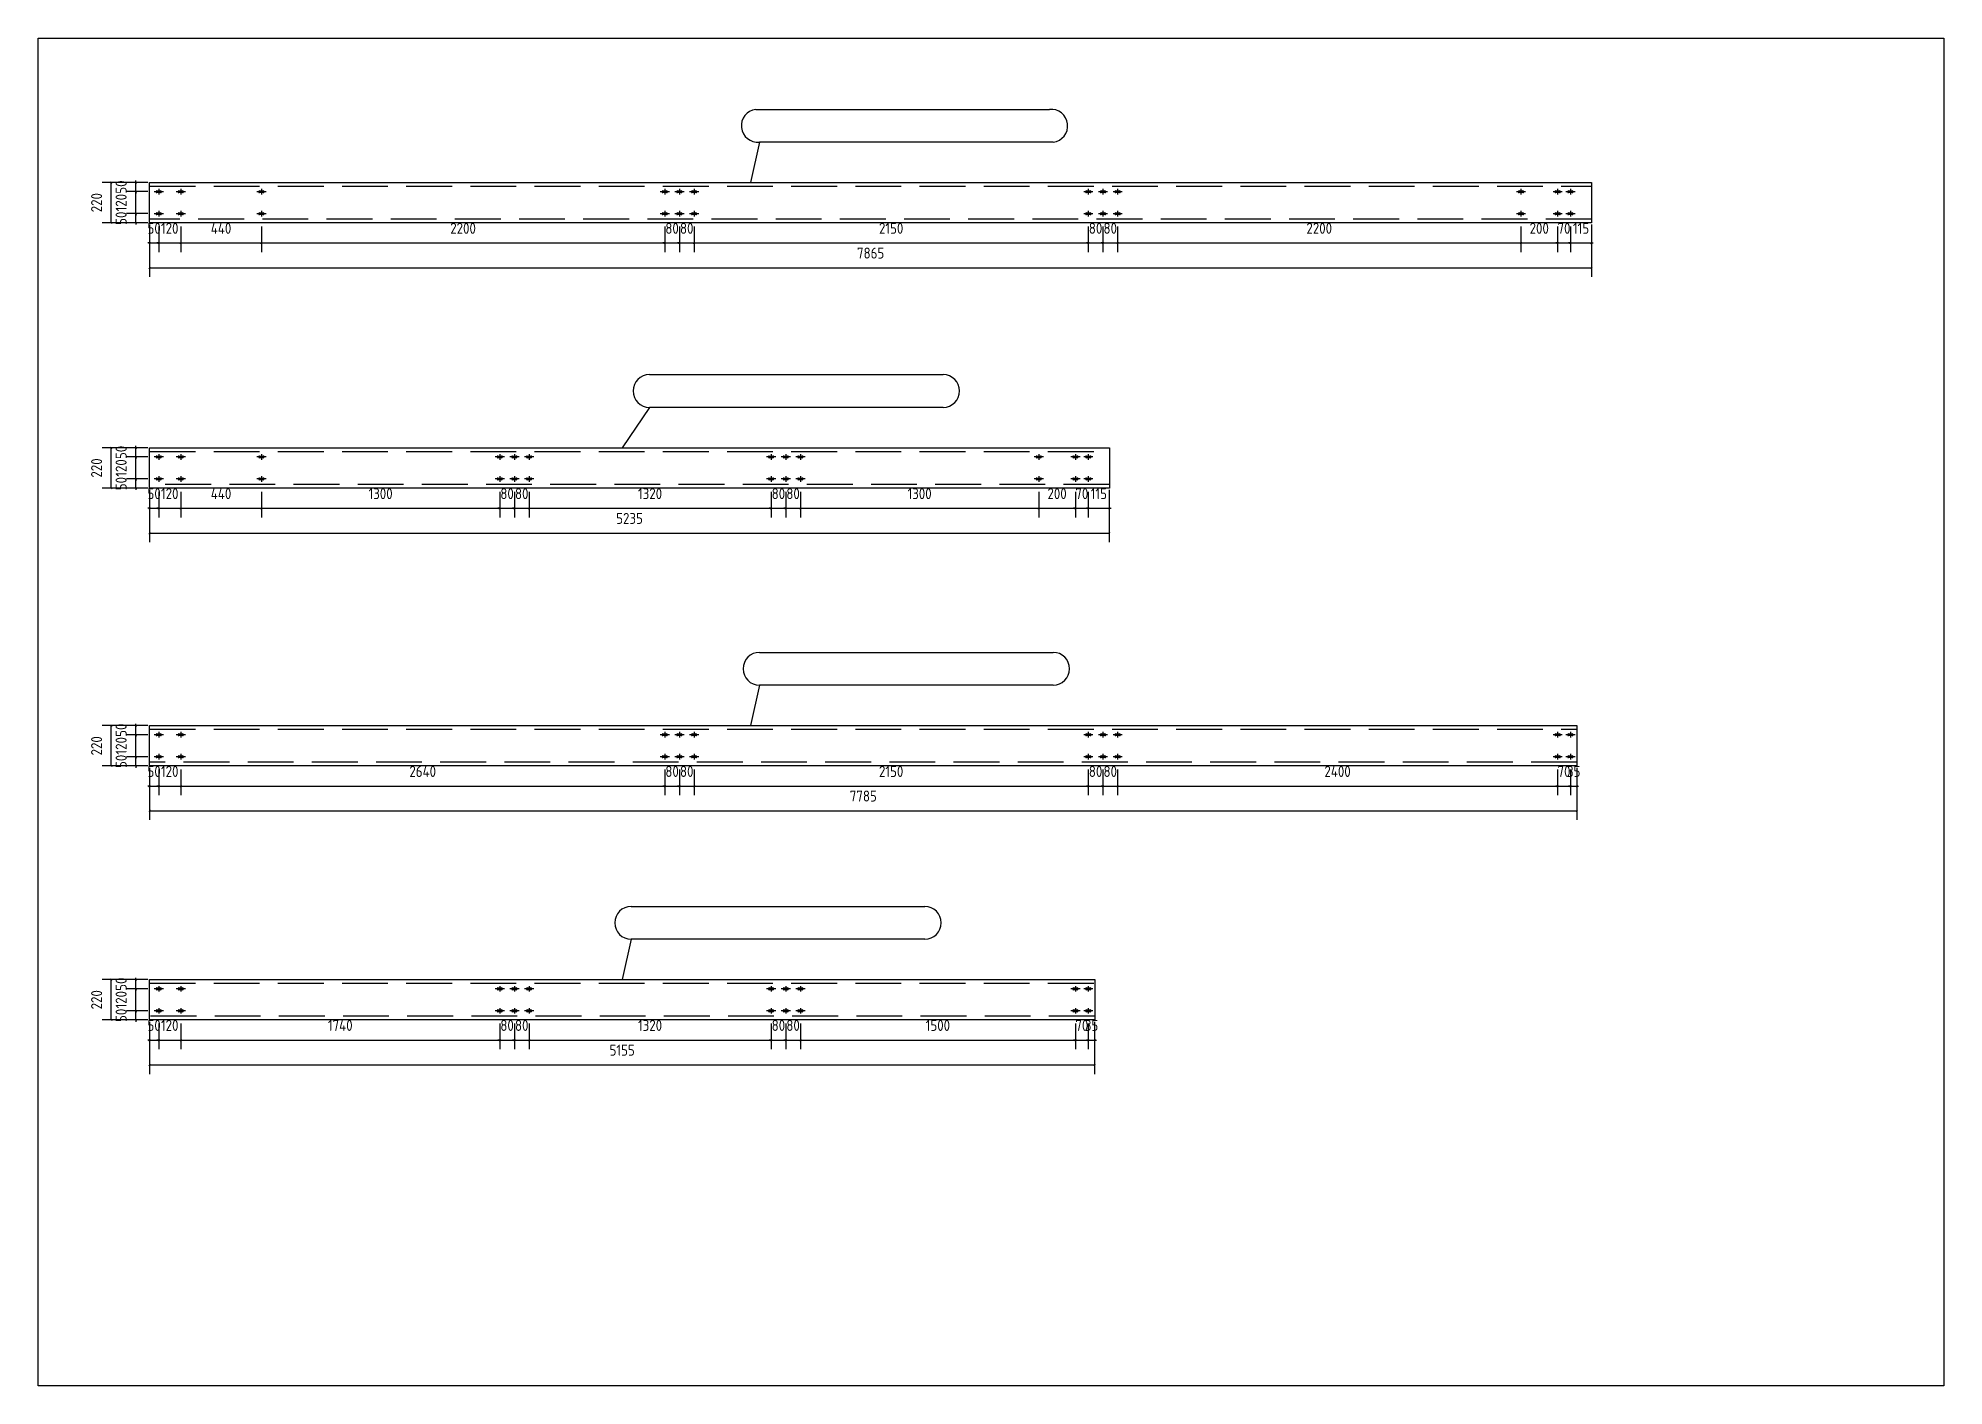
# Model space of a CAD drawing. Extents: x 533809 to 747315, y -17138 to 180511.
# Drawn here: x 640389 to 650784, y 55312 to 62662 of the extents above; entities that cross this region are included whole.
import ezdxf

# ---------------------------------------------------------------- set-up
doc = ezdxf.new("R2010")
doc.units = 0
doc.header["$LTSCALE"] = 1000
doc.header["$MEASUREMENT"] = 0
doc.linetypes.add('DASH', pattern=[0.35, 0.25, -0.1])
doc.layers.add('AXIS', color=3, linetype='Continuous')
doc.styles.get("Standard").update_dxf_attribs({"font": 'gbenor.shx', "bigfont": 'gbcbig.shx'})
doc.dimstyles.get("Standard").update_dxf_attribs({"dimscale": 100, "dimtxt": 3.5, "dimasz": 1, "dimexe": 2.5, "dimexo": 3, "dimgap": 1.5, "dimtad": 1, "dimdec": 0, "dimzin": 0, "dimdsep": 46, "dimtxsty": 'Standard', "dimblk": 'ARCHTICK', "dimcen": 0.09, "dimadec": 0, "dimazin": 0, "dimtfac": 1, "dimtdec": 0, "dimtix": 1, "dimtmove": 2, "dimatfit": 3, "dimfxl": 1, "dimtolj": 1, "dimtzin": 0, "dimarcsym": 0})

msp = doc.modelspace()

# ---------------------------------------------------------------- blocks, each defined once
blk = doc.blocks.new('_ArchTick')
at = {"color": 0, "linetype": 'ByBlock', "const_width": 0.4}
blk.add_lwpolyline([(-0.5, -0.5), (0.5, 0.5)], dxfattribs=at)
blk = doc.blocks.new('*D1739')
at = {"layer": 'AXIS', "color": 3, "lineweight": -2}
for p, q in [((640987, 61705), (640872, 61705)), ((640987, 61655), (640872, 61655)), ((640922, 61705), (640922, 61715)), ((640922, 61655), (640922, 61705)), ((640922, 61655), (640922, 61645))]:
    blk.add_line(p, q, dxfattribs=at)
at = {"layer": 'Defpoints', "color": 0}
for p in [(640922, 61705), (640997, 61705), (640997, 61655)]:
    blk.add_point(p, dxfattribs=at)
at = {"layer": 'AXIS', "color": 3, "lineweight": -2, "xscale": 10, "yscale": 10, "zscale": 10}
for p, rotation in [((640922, 61705), 270), ((640922, 61655), 90)]:
    blk.add_blockref('_ArchTick', p, dxfattribs=dict(at, rotation=rotation))
at = {"layer": 'AXIS', "color": 0, "insert": (640842, 61680), "char_height": 60, "attachment_point": 5, "rotation": 90}
blk.add_mtext('\\A1;50', dxfattribs=at)
blk = doc.blocks.new('*D1710')
at = {"layer": 'AXIS', "color": 3, "lineweight": -2}
for p, q in [((640987, 61825), (640872, 61825)), ((640922, 61825), (640922, 61835)), ((640922, 61705), (640922, 61825)), ((640987, 61705), (640872, 61705)), ((640922, 61705), (640922, 61695))]:
    blk.add_line(p, q, dxfattribs=at)
at = {"layer": 'Defpoints', "color": 0}
for p in [(640922, 61825), (640997, 61825), (640997, 61705)]:
    blk.add_point(p, dxfattribs=at)
at = {"layer": 'AXIS', "color": 3, "lineweight": -2, "xscale": 10, "yscale": 10, "zscale": 10}
for p, rotation in [((640922, 61825), 270), ((640922, 61705), 90)]:
    blk.add_blockref('_ArchTick', p, dxfattribs=dict(at, rotation=rotation))
at = {"layer": 'AXIS', "color": 0, "insert": (640842, 61765), "char_height": 60, "attachment_point": 5, "rotation": 90}
blk.add_mtext('\\A1;120', dxfattribs=at)
blk = doc.blocks.new('*D1738')
at = {"layer": 'AXIS', "color": 3, "lineweight": -2}
for p, q in [((640987, 61875), (640872, 61875)), ((640922, 61875), (640922, 61885)), ((640922, 61825), (640922, 61875)), ((640987, 61825), (640872, 61825)), ((640922, 61825), (640922, 61815))]:
    blk.add_line(p, q, dxfattribs=at)
at = {"layer": 'Defpoints', "color": 0}
for p in [(640922, 61875), (640997, 61875), (640997, 61825)]:
    blk.add_point(p, dxfattribs=at)
at = {"layer": 'AXIS', "color": 3, "lineweight": -2, "xscale": 10, "yscale": 10, "zscale": 10}
for p, rotation in [((640922, 61875), 270), ((640922, 61825), 90)]:
    blk.add_blockref('_ArchTick', p, dxfattribs=dict(at, rotation=rotation))
at = {"layer": 'AXIS', "color": 0, "insert": (640842, 61850), "char_height": 60, "attachment_point": 5, "rotation": 90}
blk.add_mtext('\\A1;50', dxfattribs=at)
blk = doc.blocks.new('*D1711')
at = {"layer": 'AXIS', "color": 3, "lineweight": -2}
for p, q in [((640997, 61545), (640987, 61545)), ((640997, 61635), (640997, 61495)), ((640997, 61545), (641047, 61545)), ((641047, 61635), (641047, 61495)), ((641047, 61545), (641057, 61545))]:
    blk.add_line(p, q, dxfattribs=at)
at = {"layer": 'Defpoints', "color": 0}
for p in [(640997, 61645), (641047, 61645), (641047, 61545)]:
    blk.add_point(p, dxfattribs=at)
at = {"layer": 'AXIS', "color": 3, "lineweight": -2, "xscale": 10, "yscale": 10, "zscale": 10}
blk.add_blockref('_ArchTick', (640997, 61545), dxfattribs=at)
at = {"layer": 'AXIS', "color": 3, "lineweight": -2, "xscale": 10, "yscale": 10, "zscale": 10, "rotation": 180}
blk.add_blockref('_ArchTick', (641047, 61545), dxfattribs=at)
at = {"layer": 'AXIS', "color": 0, "insert": (641022, 61625), "char_height": 60, "attachment_point": 5}
blk.add_mtext('\\A1;50', dxfattribs=at)
blk = doc.blocks.new('*D1712')
at = {"layer": 'AXIS', "color": 3, "lineweight": -2}
for p, q in [((641047, 61545), (641037, 61545)), ((641047, 61635), (641047, 61495)), ((641047, 61545), (641167, 61545)), ((641167, 61635), (641167, 61495)), ((641167, 61545), (641177, 61545))]:
    blk.add_line(p, q, dxfattribs=at)
at = {"layer": 'Defpoints', "color": 0}
for p in [(641047, 61645), (641167, 61645), (641167, 61545)]:
    blk.add_point(p, dxfattribs=at)
at = {"layer": 'AXIS', "color": 3, "lineweight": -2, "xscale": 10, "yscale": 10, "zscale": 10}
blk.add_blockref('_ArchTick', (641047, 61545), dxfattribs=at)
at = {"layer": 'AXIS', "color": 3, "lineweight": -2, "xscale": 10, "yscale": 10, "zscale": 10, "rotation": 180}
blk.add_blockref('_ArchTick', (641167, 61545), dxfattribs=at)
at = {"layer": 'AXIS', "color": 0, "insert": (641107, 61625), "char_height": 60, "attachment_point": 5}
blk.add_mtext('\\A1;120', dxfattribs=at)
blk = doc.blocks.new('*D1713')
at = {"layer": 'AXIS', "color": 3, "lineweight": -2}
for p, q in [((641167, 61635), (641167, 61495)), ((641167, 61545), (641607, 61545)), ((641607, 61635), (641607, 61495))]:
    blk.add_line(p, q, dxfattribs=at)
at = {"layer": 'Defpoints', "color": 0}
for p in [(641167, 61645), (641607, 61645), (641607, 61545)]:
    blk.add_point(p, dxfattribs=at)
at = {"layer": 'AXIS', "color": 3, "lineweight": -2, "xscale": 10, "yscale": 10, "zscale": 10, "rotation": 180}
blk.add_blockref('_ArchTick', (641167, 61545), dxfattribs=at)
at = {"layer": 'AXIS', "color": 3, "lineweight": -2, "xscale": 10, "yscale": 10, "zscale": 10}
blk.add_blockref('_ArchTick', (641607, 61545), dxfattribs=at)
at = {"layer": 'AXIS', "color": 0, "insert": (641387, 61625), "char_height": 60, "attachment_point": 5}
blk.add_mtext('\\A1;440', dxfattribs=at)
blk = doc.blocks.new('*D1714')
at = {"layer": 'AXIS', "color": 3, "lineweight": -2}
for p, q in [((641607, 61635), (641607, 61495)), ((641607, 61545), (643807, 61545)), ((643807, 61635), (643807, 61495))]:
    blk.add_line(p, q, dxfattribs=at)
at = {"layer": 'Defpoints', "color": 0}
for p in [(641607, 61645), (643807, 61645), (643807, 61545)]:
    blk.add_point(p, dxfattribs=at)
at = {"layer": 'AXIS', "color": 3, "lineweight": -2, "xscale": 10, "yscale": 10, "zscale": 10, "rotation": 180}
blk.add_blockref('_ArchTick', (641607, 61545), dxfattribs=at)
at = {"layer": 'AXIS', "color": 3, "lineweight": -2, "xscale": 10, "yscale": 10, "zscale": 10}
blk.add_blockref('_ArchTick', (643807, 61545), dxfattribs=at)
at = {"layer": 'AXIS', "color": 0, "insert": (642707, 61625), "char_height": 60, "attachment_point": 5}
blk.add_mtext('\\A1;2200', dxfattribs=at)
blk = doc.blocks.new('*D1715')
at = {"layer": 'AXIS', "color": 3, "lineweight": -2}
for p, q in [((643807, 61545), (643797, 61545)), ((643807, 61635), (643807, 61495)), ((643807, 61545), (643887, 61545)), ((643887, 61635), (643887, 61495)), ((643887, 61545), (643897, 61545))]:
    blk.add_line(p, q, dxfattribs=at)
at = {"layer": 'Defpoints', "color": 0}
for p in [(643807, 61645), (643887, 61645), (643887, 61545)]:
    blk.add_point(p, dxfattribs=at)
at = {"layer": 'AXIS', "color": 3, "lineweight": -2, "xscale": 10, "yscale": 10, "zscale": 10}
blk.add_blockref('_ArchTick', (643807, 61545), dxfattribs=at)
at = {"layer": 'AXIS', "color": 3, "lineweight": -2, "xscale": 10, "yscale": 10, "zscale": 10, "rotation": 180}
blk.add_blockref('_ArchTick', (643887, 61545), dxfattribs=at)
at = {"layer": 'AXIS', "color": 0, "insert": (643847, 61625), "char_height": 60, "attachment_point": 5}
blk.add_mtext('\\A1;80', dxfattribs=at)
blk = doc.blocks.new('*D1716')
at = {"layer": 'AXIS', "color": 3, "lineweight": -2}
for p, q in [((643887, 61545), (643877, 61545)), ((643887, 61635), (643887, 61495)), ((643887, 61545), (643967, 61545)), ((643967, 61635), (643967, 61495)), ((643967, 61545), (643977, 61545))]:
    blk.add_line(p, q, dxfattribs=at)
at = {"layer": 'Defpoints', "color": 0}
for p in [(643887, 61645), (643967, 61645), (643967, 61545)]:
    blk.add_point(p, dxfattribs=at)
at = {"layer": 'AXIS', "color": 3, "lineweight": -2, "xscale": 10, "yscale": 10, "zscale": 10}
blk.add_blockref('_ArchTick', (643887, 61545), dxfattribs=at)
at = {"layer": 'AXIS', "color": 3, "lineweight": -2, "xscale": 10, "yscale": 10, "zscale": 10, "rotation": 180}
blk.add_blockref('_ArchTick', (643967, 61545), dxfattribs=at)
at = {"layer": 'AXIS', "color": 0, "insert": (643927, 61625), "char_height": 60, "attachment_point": 5}
blk.add_mtext('\\A1;80', dxfattribs=at)
blk = doc.blocks.new('*D1717')
at = {"layer": 'AXIS', "color": 3, "lineweight": -2}
for p, q in [((643967, 61625), (643967, 61495)), ((643967, 61545), (646117, 61545)), ((646117, 61625), (646117, 61495))]:
    blk.add_line(p, q, dxfattribs=at)
at = {"layer": 'Defpoints', "color": 0}
for p in [(643967, 61635), (646117, 61635), (646117, 61545)]:
    blk.add_point(p, dxfattribs=at)
at = {"layer": 'AXIS', "color": 3, "lineweight": -2, "xscale": 10, "yscale": 10, "zscale": 10, "rotation": 180}
blk.add_blockref('_ArchTick', (643967, 61545), dxfattribs=at)
at = {"layer": 'AXIS', "color": 3, "lineweight": -2, "xscale": 10, "yscale": 10, "zscale": 10}
blk.add_blockref('_ArchTick', (646117, 61545), dxfattribs=at)
at = {"layer": 'AXIS', "color": 0, "insert": (645042, 61625), "char_height": 60, "attachment_point": 5}
blk.add_mtext('\\A1;2150', dxfattribs=at)
blk = doc.blocks.new('*D1718')
at = {"layer": 'AXIS', "color": 3, "lineweight": -2}
for p, q in [((646117, 61545), (646107, 61545)), ((646117, 61635), (646117, 61495)), ((646117, 61545), (646197, 61545)), ((646197, 61635), (646197, 61495)), ((646197, 61545), (646207, 61545))]:
    blk.add_line(p, q, dxfattribs=at)
at = {"layer": 'Defpoints', "color": 0}
for p in [(646117, 61645), (646197, 61645), (646197, 61545)]:
    blk.add_point(p, dxfattribs=at)
at = {"layer": 'AXIS', "color": 3, "lineweight": -2, "xscale": 10, "yscale": 10, "zscale": 10}
blk.add_blockref('_ArchTick', (646117, 61545), dxfattribs=at)
at = {"layer": 'AXIS', "color": 3, "lineweight": -2, "xscale": 10, "yscale": 10, "zscale": 10, "rotation": 180}
blk.add_blockref('_ArchTick', (646197, 61545), dxfattribs=at)
at = {"layer": 'AXIS', "color": 0, "insert": (646157, 61625), "char_height": 60, "attachment_point": 5}
blk.add_mtext('\\A1;80', dxfattribs=at)
blk = doc.blocks.new('*D1719')
at = {"layer": 'AXIS', "color": 3, "lineweight": -2}
for p, q in [((646197, 61545), (646187, 61545)), ((646197, 61635), (646197, 61495)), ((646197, 61545), (646277, 61545)), ((646277, 61635), (646277, 61495)), ((646277, 61545), (646287, 61545))]:
    blk.add_line(p, q, dxfattribs=at)
at = {"layer": 'Defpoints', "color": 0}
for p in [(646197, 61645), (646277, 61645), (646277, 61545)]:
    blk.add_point(p, dxfattribs=at)
at = {"layer": 'AXIS', "color": 3, "lineweight": -2, "xscale": 10, "yscale": 10, "zscale": 10}
blk.add_blockref('_ArchTick', (646197, 61545), dxfattribs=at)
at = {"layer": 'AXIS', "color": 3, "lineweight": -2, "xscale": 10, "yscale": 10, "zscale": 10, "rotation": 180}
blk.add_blockref('_ArchTick', (646277, 61545), dxfattribs=at)
at = {"layer": 'AXIS', "color": 0, "insert": (646237, 61625), "char_height": 60, "attachment_point": 5}
blk.add_mtext('\\A1;80', dxfattribs=at)
blk = doc.blocks.new('*D1720')
at = {"layer": 'AXIS', "color": 3, "lineweight": -2}
for p, q in [((646277, 61635), (646277, 61495)), ((646277, 61545), (648477, 61545)), ((648477, 61635), (648477, 61495))]:
    blk.add_line(p, q, dxfattribs=at)
at = {"layer": 'Defpoints', "color": 0}
for p in [(646277, 61645), (648477, 61645), (648477, 61545)]:
    blk.add_point(p, dxfattribs=at)
at = {"layer": 'AXIS', "color": 3, "lineweight": -2, "xscale": 10, "yscale": 10, "zscale": 10, "rotation": 180}
blk.add_blockref('_ArchTick', (646277, 61545), dxfattribs=at)
at = {"layer": 'AXIS', "color": 3, "lineweight": -2, "xscale": 10, "yscale": 10, "zscale": 10}
blk.add_blockref('_ArchTick', (648477, 61545), dxfattribs=at)
at = {"layer": 'AXIS', "color": 0, "insert": (647377, 61625), "char_height": 60, "attachment_point": 5}
blk.add_mtext('\\A1;2200', dxfattribs=at)
blk = doc.blocks.new('*D1721')
at = {"layer": 'AXIS', "color": 3, "lineweight": -2}
for p, q in [((648477, 61635), (648477, 61495)), ((648477, 61545), (648677, 61545)), ((648677, 61635), (648677, 61495))]:
    blk.add_line(p, q, dxfattribs=at)
at = {"layer": 'Defpoints', "color": 0}
for p in [(648477, 61645), (648677, 61645), (648677, 61545)]:
    blk.add_point(p, dxfattribs=at)
at = {"layer": 'AXIS', "color": 3, "lineweight": -2, "xscale": 10, "yscale": 10, "zscale": 10, "rotation": 180}
blk.add_blockref('_ArchTick', (648477, 61545), dxfattribs=at)
at = {"layer": 'AXIS', "color": 3, "lineweight": -2, "xscale": 10, "yscale": 10, "zscale": 10}
blk.add_blockref('_ArchTick', (648677, 61545), dxfattribs=at)
at = {"layer": 'AXIS', "color": 0, "insert": (648577, 61625), "char_height": 60, "attachment_point": 5}
blk.add_mtext('\\A1;200', dxfattribs=at)
blk = doc.blocks.new('*D1722')
at = {"layer": 'AXIS', "color": 3, "lineweight": -2}
for p, q in [((648677, 61545), (648667, 61545)), ((648677, 61635), (648677, 61495)), ((648677, 61545), (648747, 61545)), ((648747, 61635), (648747, 61495)), ((648747, 61545), (648757, 61545))]:
    blk.add_line(p, q, dxfattribs=at)
at = {"layer": 'Defpoints', "color": 0}
for p in [(648677, 61645), (648747, 61645), (648747, 61545)]:
    blk.add_point(p, dxfattribs=at)
at = {"layer": 'AXIS', "color": 3, "lineweight": -2, "xscale": 10, "yscale": 10, "zscale": 10}
blk.add_blockref('_ArchTick', (648677, 61545), dxfattribs=at)
at = {"layer": 'AXIS', "color": 3, "lineweight": -2, "xscale": 10, "yscale": 10, "zscale": 10, "rotation": 180}
blk.add_blockref('_ArchTick', (648747, 61545), dxfattribs=at)
at = {"layer": 'AXIS', "color": 0, "insert": (648712, 61625), "char_height": 60, "attachment_point": 5}
blk.add_mtext('\\A1;70', dxfattribs=at)
blk = doc.blocks.new('*D1723')
at = {"layer": 'AXIS', "color": 3, "lineweight": -2}
for p, q in [((648747, 61545), (648737, 61545)), ((648747, 61635), (648747, 61495)), ((648747, 61545), (648862, 61545)), ((648862, 61635), (648862, 61495)), ((648862, 61545), (648872, 61545))]:
    blk.add_line(p, q, dxfattribs=at)
at = {"layer": 'Defpoints', "color": 0}
for p in [(648747, 61645), (648862, 61645), (648862, 61545)]:
    blk.add_point(p, dxfattribs=at)
at = {"layer": 'AXIS', "color": 3, "lineweight": -2, "xscale": 10, "yscale": 10, "zscale": 10}
blk.add_blockref('_ArchTick', (648747, 61545), dxfattribs=at)
at = {"layer": 'AXIS', "color": 3, "lineweight": -2, "xscale": 10, "yscale": 10, "zscale": 10, "rotation": 180}
blk.add_blockref('_ArchTick', (648862, 61545), dxfattribs=at)
at = {"layer": 'AXIS', "color": 0, "insert": (648805, 61625), "char_height": 60, "attachment_point": 5}
blk.add_mtext('\\A1;115', dxfattribs=at)
blk = doc.blocks.new('*D1744')
at = {"layer": 'AXIS', "color": 3, "lineweight": -2}
for p, q in [((640987, 61875), (640738, 61875)), ((640788, 61655), (640788, 61875)), ((640987, 61655), (640738, 61655))]:
    blk.add_line(p, q, dxfattribs=at)
at = {"layer": 'Defpoints', "color": 0}
for p in [(640788, 61875), (640997, 61875), (640997, 61655)]:
    blk.add_point(p, dxfattribs=at)
at = {"layer": 'AXIS', "color": 3, "lineweight": -2, "xscale": 10, "yscale": 10, "zscale": 10}
for p, rotation in [((640788, 61875), 90), ((640788, 61655), 270)]:
    blk.add_blockref('_ArchTick', p, dxfattribs=dict(at, rotation=rotation))
at = {"layer": 'AXIS', "color": 0, "insert": (640708, 61765), "char_height": 60, "attachment_point": 5, "rotation": 90}
blk.add_mtext('\\A1;220', dxfattribs=at)
blk = doc.blocks.new('*D1745')
at = {"layer": 'AXIS', "color": 3, "lineweight": -2}
for p, q in [((640997, 61645), (640997, 61360)), ((648862, 61645), (648862, 61360)), ((640997, 61410), (648862, 61410))]:
    blk.add_line(p, q, dxfattribs=at)
at = {"layer": 'Defpoints', "color": 0}
for p in [(640997, 61655), (648862, 61655), (648862, 61410)]:
    blk.add_point(p, dxfattribs=at)
at = {"layer": 'AXIS', "color": 3, "lineweight": -2, "xscale": 10, "yscale": 10, "zscale": 10, "rotation": 180}
blk.add_blockref('_ArchTick', (640997, 61410), dxfattribs=at)
at = {"layer": 'AXIS', "color": 3, "lineweight": -2, "xscale": 10, "yscale": 10, "zscale": 10}
blk.add_blockref('_ArchTick', (648862, 61410), dxfattribs=at)
at = {"layer": 'AXIS', "color": 0, "insert": (644930, 61490), "char_height": 60, "attachment_point": 5}
blk.add_mtext('\\A1;7865', dxfattribs=at)
blk = doc.blocks.new('*D1740')
at = {"layer": 'AXIS', "color": 3, "lineweight": -2}
for p, q in [((640987, 60258), (640872, 60258)), ((640987, 60208), (640872, 60208)), ((640922, 60258), (640922, 60268)), ((640922, 60208), (640922, 60258)), ((640922, 60208), (640922, 60198))]:
    blk.add_line(p, q, dxfattribs=at)
at = {"layer": 'Defpoints', "color": 0}
for p in [(640922, 60258), (640997, 60258), (640997, 60208)]:
    blk.add_point(p, dxfattribs=at)
at = {"layer": 'AXIS', "color": 3, "lineweight": -2, "xscale": 10, "yscale": 10, "zscale": 10}
for p, rotation in [((640922, 60258), 270), ((640922, 60208), 90)]:
    blk.add_blockref('_ArchTick', p, dxfattribs=dict(at, rotation=rotation))
at = {"layer": 'AXIS', "color": 0, "insert": (640842, 60233), "char_height": 60, "attachment_point": 5, "rotation": 90}
blk.add_mtext('\\A1;50', dxfattribs=at)
blk = doc.blocks.new('*D1724')
at = {"layer": 'AXIS', "color": 3, "lineweight": -2}
for p, q in [((640987, 60378), (640872, 60378)), ((640922, 60378), (640922, 60388)), ((640922, 60258), (640922, 60378)), ((640987, 60258), (640872, 60258)), ((640922, 60258), (640922, 60248))]:
    blk.add_line(p, q, dxfattribs=at)
at = {"layer": 'Defpoints', "color": 0}
for p in [(640922, 60378), (640997, 60378), (640997, 60258)]:
    blk.add_point(p, dxfattribs=at)
at = {"layer": 'AXIS', "color": 3, "lineweight": -2, "xscale": 10, "yscale": 10, "zscale": 10}
for p, rotation in [((640922, 60378), 270), ((640922, 60258), 90)]:
    blk.add_blockref('_ArchTick', p, dxfattribs=dict(at, rotation=rotation))
at = {"layer": 'AXIS', "color": 0, "insert": (640842, 60318), "char_height": 60, "attachment_point": 5, "rotation": 90}
blk.add_mtext('\\A1;120', dxfattribs=at)
blk = doc.blocks.new('*D1741')
at = {"layer": 'AXIS', "color": 3, "lineweight": -2}
for p, q in [((640987, 60428), (640872, 60428)), ((640922, 60428), (640922, 60438)), ((640922, 60378), (640922, 60428)), ((640987, 60378), (640872, 60378)), ((640922, 60378), (640922, 60368))]:
    blk.add_line(p, q, dxfattribs=at)
at = {"layer": 'Defpoints', "color": 0}
for p in [(640922, 60428), (640997, 60428), (640997, 60378)]:
    blk.add_point(p, dxfattribs=at)
at = {"layer": 'AXIS', "color": 3, "lineweight": -2, "xscale": 10, "yscale": 10, "zscale": 10}
for p, rotation in [((640922, 60428), 270), ((640922, 60378), 90)]:
    blk.add_blockref('_ArchTick', p, dxfattribs=dict(at, rotation=rotation))
at = {"layer": 'AXIS', "color": 0, "insert": (640842, 60403), "char_height": 60, "attachment_point": 5, "rotation": 90}
blk.add_mtext('\\A1;50', dxfattribs=at)
blk = doc.blocks.new('*D1725')
at = {"layer": 'AXIS', "color": 3, "lineweight": -2}
for p, q in [((640997, 60188), (640997, 60048)), ((641047, 60188), (641047, 60048)), ((640997, 60098), (640987, 60098)), ((640997, 60098), (641047, 60098)), ((641047, 60098), (641057, 60098))]:
    blk.add_line(p, q, dxfattribs=at)
at = {"layer": 'Defpoints', "color": 0}
for p in [(640997, 60198), (641047, 60198), (641047, 60098)]:
    blk.add_point(p, dxfattribs=at)
at = {"layer": 'AXIS', "color": 3, "lineweight": -2, "xscale": 10, "yscale": 10, "zscale": 10}
blk.add_blockref('_ArchTick', (640997, 60098), dxfattribs=at)
at = {"layer": 'AXIS', "color": 3, "lineweight": -2, "xscale": 10, "yscale": 10, "zscale": 10, "rotation": 180}
blk.add_blockref('_ArchTick', (641047, 60098), dxfattribs=at)
at = {"layer": 'AXIS', "color": 0, "insert": (641022, 60178), "char_height": 60, "attachment_point": 5}
blk.add_mtext('\\A1;50', dxfattribs=at)
blk = doc.blocks.new('*D1726')
at = {"layer": 'AXIS', "color": 3, "lineweight": -2}
for p, q in [((641047, 60188), (641047, 60048)), ((641167, 60188), (641167, 60048)), ((641047, 60098), (641037, 60098)), ((641047, 60098), (641167, 60098)), ((641167, 60098), (641177, 60098))]:
    blk.add_line(p, q, dxfattribs=at)
at = {"layer": 'Defpoints', "color": 0}
for p in [(641047, 60198), (641167, 60198), (641167, 60098)]:
    blk.add_point(p, dxfattribs=at)
at = {"layer": 'AXIS', "color": 3, "lineweight": -2, "xscale": 10, "yscale": 10, "zscale": 10}
blk.add_blockref('_ArchTick', (641047, 60098), dxfattribs=at)
at = {"layer": 'AXIS', "color": 3, "lineweight": -2, "xscale": 10, "yscale": 10, "zscale": 10, "rotation": 180}
blk.add_blockref('_ArchTick', (641167, 60098), dxfattribs=at)
at = {"layer": 'AXIS', "color": 0, "insert": (641107, 60178), "char_height": 60, "attachment_point": 5}
blk.add_mtext('\\A1;120', dxfattribs=at)
blk = doc.blocks.new('*D1727')
at = {"layer": 'AXIS', "color": 3, "lineweight": -2}
for p, q in [((641167, 60188), (641167, 60048)), ((641607, 60188), (641607, 60048)), ((641167, 60098), (641607, 60098))]:
    blk.add_line(p, q, dxfattribs=at)
at = {"layer": 'Defpoints', "color": 0}
for p in [(641167, 60198), (641607, 60198), (641607, 60098)]:
    blk.add_point(p, dxfattribs=at)
at = {"layer": 'AXIS', "color": 3, "lineweight": -2, "xscale": 10, "yscale": 10, "zscale": 10, "rotation": 180}
blk.add_blockref('_ArchTick', (641167, 60098), dxfattribs=at)
at = {"layer": 'AXIS', "color": 3, "lineweight": -2, "xscale": 10, "yscale": 10, "zscale": 10}
blk.add_blockref('_ArchTick', (641607, 60098), dxfattribs=at)
at = {"layer": 'AXIS', "color": 0, "insert": (641387, 60178), "char_height": 60, "attachment_point": 5}
blk.add_mtext('\\A1;440', dxfattribs=at)
blk = doc.blocks.new('*D1728')
at = {"layer": 'AXIS', "color": 3, "lineweight": -2}
for p, q in [((641607, 60188), (641607, 60048)), ((642907, 60188), (642907, 60048)), ((641607, 60098), (642907, 60098))]:
    blk.add_line(p, q, dxfattribs=at)
at = {"layer": 'Defpoints', "color": 0}
for p in [(641607, 60198), (642907, 60198), (642907, 60098)]:
    blk.add_point(p, dxfattribs=at)
at = {"layer": 'AXIS', "color": 3, "lineweight": -2, "xscale": 10, "yscale": 10, "zscale": 10, "rotation": 180}
blk.add_blockref('_ArchTick', (641607, 60098), dxfattribs=at)
at = {"layer": 'AXIS', "color": 3, "lineweight": -2, "xscale": 10, "yscale": 10, "zscale": 10}
blk.add_blockref('_ArchTick', (642907, 60098), dxfattribs=at)
at = {"layer": 'AXIS', "color": 0, "insert": (642257, 60178), "char_height": 60, "attachment_point": 5}
blk.add_mtext('\\A1;1300', dxfattribs=at)
blk = doc.blocks.new('*D1729')
at = {"layer": 'AXIS', "color": 3, "lineweight": -2}
for p, q in [((642907, 60188), (642907, 60048)), ((642987, 60188), (642987, 60048)), ((642907, 60098), (642897, 60098)), ((642907, 60098), (642987, 60098)), ((642987, 60098), (642997, 60098))]:
    blk.add_line(p, q, dxfattribs=at)
at = {"layer": 'Defpoints', "color": 0}
for p in [(642907, 60198), (642987, 60198), (642987, 60098)]:
    blk.add_point(p, dxfattribs=at)
at = {"layer": 'AXIS', "color": 3, "lineweight": -2, "xscale": 10, "yscale": 10, "zscale": 10}
blk.add_blockref('_ArchTick', (642907, 60098), dxfattribs=at)
at = {"layer": 'AXIS', "color": 3, "lineweight": -2, "xscale": 10, "yscale": 10, "zscale": 10, "rotation": 180}
blk.add_blockref('_ArchTick', (642987, 60098), dxfattribs=at)
at = {"layer": 'AXIS', "color": 0, "insert": (642947, 60178), "char_height": 60, "attachment_point": 5}
blk.add_mtext('\\A1;80', dxfattribs=at)
blk = doc.blocks.new('*D1730')
at = {"layer": 'AXIS', "color": 3, "lineweight": -2}
for p, q in [((642987, 60188), (642987, 60048)), ((643067, 60188), (643067, 60048)), ((642987, 60098), (642977, 60098)), ((642987, 60098), (643067, 60098)), ((643067, 60098), (643077, 60098))]:
    blk.add_line(p, q, dxfattribs=at)
at = {"layer": 'Defpoints', "color": 0}
for p in [(642987, 60198), (643067, 60198), (643067, 60098)]:
    blk.add_point(p, dxfattribs=at)
at = {"layer": 'AXIS', "color": 3, "lineweight": -2, "xscale": 10, "yscale": 10, "zscale": 10}
blk.add_blockref('_ArchTick', (642987, 60098), dxfattribs=at)
at = {"layer": 'AXIS', "color": 3, "lineweight": -2, "xscale": 10, "yscale": 10, "zscale": 10, "rotation": 180}
blk.add_blockref('_ArchTick', (643067, 60098), dxfattribs=at)
at = {"layer": 'AXIS', "color": 0, "insert": (643027, 60178), "char_height": 60, "attachment_point": 5}
blk.add_mtext('\\A1;80', dxfattribs=at)
blk = doc.blocks.new('*D1731')
at = {"layer": 'AXIS', "color": 3, "lineweight": -2}
for p, q in [((643067, 60178), (643067, 60048)), ((643067, 60098), (644387, 60098)), ((644387, 60178), (644387, 60048))]:
    blk.add_line(p, q, dxfattribs=at)
at = {"layer": 'Defpoints', "color": 0}
for p in [(643067, 60188), (644387, 60188), (644387, 60098)]:
    blk.add_point(p, dxfattribs=at)
at = {"layer": 'AXIS', "color": 3, "lineweight": -2, "xscale": 10, "yscale": 10, "zscale": 10, "rotation": 180}
blk.add_blockref('_ArchTick', (643067, 60098), dxfattribs=at)
at = {"layer": 'AXIS', "color": 3, "lineweight": -2, "xscale": 10, "yscale": 10, "zscale": 10}
blk.add_blockref('_ArchTick', (644387, 60098), dxfattribs=at)
at = {"layer": 'AXIS', "color": 0, "insert": (643727, 60178), "char_height": 60, "attachment_point": 5}
blk.add_mtext('\\A1;1320', dxfattribs=at)
blk = doc.blocks.new('*D1732')
at = {"layer": 'AXIS', "color": 3, "lineweight": -2}
for p, q in [((644387, 60188), (644387, 60048)), ((644467, 60188), (644467, 60048)), ((644387, 60098), (644377, 60098)), ((644387, 60098), (644467, 60098)), ((644467, 60098), (644477, 60098))]:
    blk.add_line(p, q, dxfattribs=at)
at = {"layer": 'Defpoints', "color": 0}
for p in [(644387, 60198), (644467, 60198), (644467, 60098)]:
    blk.add_point(p, dxfattribs=at)
at = {"layer": 'AXIS', "color": 3, "lineweight": -2, "xscale": 10, "yscale": 10, "zscale": 10}
blk.add_blockref('_ArchTick', (644387, 60098), dxfattribs=at)
at = {"layer": 'AXIS', "color": 3, "lineweight": -2, "xscale": 10, "yscale": 10, "zscale": 10, "rotation": 180}
blk.add_blockref('_ArchTick', (644467, 60098), dxfattribs=at)
at = {"layer": 'AXIS', "color": 0, "insert": (644427, 60178), "char_height": 60, "attachment_point": 5}
blk.add_mtext('\\A1;80', dxfattribs=at)
blk = doc.blocks.new('*D1733')
at = {"layer": 'AXIS', "color": 3, "lineweight": -2}
for p, q in [((644467, 60188), (644467, 60048)), ((644547, 60188), (644547, 60048)), ((644467, 60098), (644457, 60098)), ((644467, 60098), (644547, 60098)), ((644547, 60098), (644557, 60098))]:
    blk.add_line(p, q, dxfattribs=at)
at = {"layer": 'Defpoints', "color": 0}
for p in [(644467, 60198), (644547, 60198), (644547, 60098)]:
    blk.add_point(p, dxfattribs=at)
at = {"layer": 'AXIS', "color": 3, "lineweight": -2, "xscale": 10, "yscale": 10, "zscale": 10}
blk.add_blockref('_ArchTick', (644467, 60098), dxfattribs=at)
at = {"layer": 'AXIS', "color": 3, "lineweight": -2, "xscale": 10, "yscale": 10, "zscale": 10, "rotation": 180}
blk.add_blockref('_ArchTick', (644547, 60098), dxfattribs=at)
at = {"layer": 'AXIS', "color": 0, "insert": (644507, 60178), "char_height": 60, "attachment_point": 5}
blk.add_mtext('\\A1;80', dxfattribs=at)
blk = doc.blocks.new('*D1734')
at = {"layer": 'AXIS', "color": 3, "lineweight": -2}
for p, q in [((644547, 60188), (644547, 60048)), ((645847, 60188), (645847, 60048)), ((644547, 60098), (645847, 60098))]:
    blk.add_line(p, q, dxfattribs=at)
at = {"layer": 'Defpoints', "color": 0}
for p in [(644547, 60198), (645847, 60198), (645847, 60098)]:
    blk.add_point(p, dxfattribs=at)
at = {"layer": 'AXIS', "color": 3, "lineweight": -2, "xscale": 10, "yscale": 10, "zscale": 10, "rotation": 180}
blk.add_blockref('_ArchTick', (644547, 60098), dxfattribs=at)
at = {"layer": 'AXIS', "color": 3, "lineweight": -2, "xscale": 10, "yscale": 10, "zscale": 10}
blk.add_blockref('_ArchTick', (645847, 60098), dxfattribs=at)
at = {"layer": 'AXIS', "color": 0, "insert": (645197, 60178), "char_height": 60, "attachment_point": 5}
blk.add_mtext('\\A1;1300', dxfattribs=at)
blk = doc.blocks.new('*D1735')
at = {"layer": 'AXIS', "color": 3, "lineweight": -2}
for p, q in [((645847, 60188), (645847, 60048)), ((646047, 60188), (646047, 60048)), ((645847, 60098), (646047, 60098))]:
    blk.add_line(p, q, dxfattribs=at)
at = {"layer": 'Defpoints', "color": 0}
for p in [(645847, 60198), (646047, 60198), (646047, 60098)]:
    blk.add_point(p, dxfattribs=at)
at = {"layer": 'AXIS', "color": 3, "lineweight": -2, "xscale": 10, "yscale": 10, "zscale": 10, "rotation": 180}
blk.add_blockref('_ArchTick', (645847, 60098), dxfattribs=at)
at = {"layer": 'AXIS', "color": 3, "lineweight": -2, "xscale": 10, "yscale": 10, "zscale": 10}
blk.add_blockref('_ArchTick', (646047, 60098), dxfattribs=at)
at = {"layer": 'AXIS', "color": 0, "insert": (645947, 60178), "char_height": 60, "attachment_point": 5}
blk.add_mtext('\\A1;200', dxfattribs=at)
blk = doc.blocks.new('*D1736')
at = {"layer": 'AXIS', "color": 3, "lineweight": -2}
for p, q in [((646047, 60188), (646047, 60048)), ((646117, 60188), (646117, 60048)), ((646047, 60098), (646037, 60098)), ((646047, 60098), (646117, 60098)), ((646117, 60098), (646127, 60098))]:
    blk.add_line(p, q, dxfattribs=at)
at = {"layer": 'Defpoints', "color": 0}
for p in [(646047, 60198), (646117, 60198), (646117, 60098)]:
    blk.add_point(p, dxfattribs=at)
at = {"layer": 'AXIS', "color": 3, "lineweight": -2, "xscale": 10, "yscale": 10, "zscale": 10}
blk.add_blockref('_ArchTick', (646047, 60098), dxfattribs=at)
at = {"layer": 'AXIS', "color": 3, "lineweight": -2, "xscale": 10, "yscale": 10, "zscale": 10, "rotation": 180}
blk.add_blockref('_ArchTick', (646117, 60098), dxfattribs=at)
at = {"layer": 'AXIS', "color": 0, "insert": (646082, 60178), "char_height": 60, "attachment_point": 5}
blk.add_mtext('\\A1;70', dxfattribs=at)
blk = doc.blocks.new('*D1737')
at = {"layer": 'AXIS', "color": 3, "lineweight": -2}
for p, q in [((646117, 60188), (646117, 60048)), ((646232, 60188), (646232, 60048)), ((646117, 60098), (646107, 60098)), ((646117, 60098), (646232, 60098)), ((646232, 60098), (646242, 60098))]:
    blk.add_line(p, q, dxfattribs=at)
at = {"layer": 'Defpoints', "color": 0}
for p in [(646117, 60198), (646232, 60198), (646232, 60098)]:
    blk.add_point(p, dxfattribs=at)
at = {"layer": 'AXIS', "color": 3, "lineweight": -2, "xscale": 10, "yscale": 10, "zscale": 10}
blk.add_blockref('_ArchTick', (646117, 60098), dxfattribs=at)
at = {"layer": 'AXIS', "color": 3, "lineweight": -2, "xscale": 10, "yscale": 10, "zscale": 10, "rotation": 180}
blk.add_blockref('_ArchTick', (646232, 60098), dxfattribs=at)
at = {"layer": 'AXIS', "color": 0, "insert": (646175, 60178), "char_height": 60, "attachment_point": 5}
blk.add_mtext('\\A1;115', dxfattribs=at)
blk = doc.blocks.new('*D1742')
at = {"layer": 'AXIS', "color": 3, "lineweight": -2}
for p, q in [((640987, 60428), (640738, 60428)), ((640788, 60208), (640788, 60428)), ((640987, 60208), (640738, 60208))]:
    blk.add_line(p, q, dxfattribs=at)
at = {"layer": 'Defpoints', "color": 0}
for p in [(640788, 60428), (640997, 60428), (640997, 60208)]:
    blk.add_point(p, dxfattribs=at)
at = {"layer": 'AXIS', "color": 3, "lineweight": -2, "xscale": 10, "yscale": 10, "zscale": 10}
for p, rotation in [((640788, 60428), 90), ((640788, 60208), 270)]:
    blk.add_blockref('_ArchTick', p, dxfattribs=dict(at, rotation=rotation))
at = {"layer": 'AXIS', "color": 0, "insert": (640708, 60318), "char_height": 60, "attachment_point": 5, "rotation": 90}
blk.add_mtext('\\A1;220', dxfattribs=at)
blk = doc.blocks.new('*D1743')
at = {"layer": 'AXIS', "color": 3, "lineweight": -2}
for p, q in [((640997, 60198), (640997, 59913)), ((646232, 60198), (646232, 59913)), ((640997, 59963), (646232, 59963))]:
    blk.add_line(p, q, dxfattribs=at)
at = {"layer": 'Defpoints', "color": 0}
for p in [(640997, 60208), (646232, 60208), (646232, 59963)]:
    blk.add_point(p, dxfattribs=at)
at = {"layer": 'AXIS', "color": 3, "lineweight": -2, "xscale": 10, "yscale": 10, "zscale": 10, "rotation": 180}
blk.add_blockref('_ArchTick', (640997, 59963), dxfattribs=at)
at = {"layer": 'AXIS', "color": 3, "lineweight": -2, "xscale": 10, "yscale": 10, "zscale": 10}
blk.add_blockref('_ArchTick', (646232, 59963), dxfattribs=at)
at = {"layer": 'AXIS', "color": 0, "insert": (643615, 60043), "char_height": 60, "attachment_point": 5}
blk.add_mtext('\\A1;5235', dxfattribs=at)
blk = doc.blocks.new('*D1901')
at = {"layer": 'AXIS', "color": 3, "lineweight": -2}
for p, q in [((640987, 58743), (640872, 58743)), ((640922, 58743), (640922, 58753)), ((640922, 58693), (640922, 58743)), ((640987, 58693), (640872, 58693)), ((640922, 58693), (640922, 58683))]:
    blk.add_line(p, q, dxfattribs=at)
at = {"layer": 'Defpoints', "color": 0}
for p in [(640922, 58743), (640997, 58743), (640997, 58693)]:
    blk.add_point(p, dxfattribs=at)
at = {"layer": 'AXIS', "color": 3, "lineweight": -2, "xscale": 10, "yscale": 10, "zscale": 10}
for p, rotation in [((640922, 58743), 270), ((640922, 58693), 90)]:
    blk.add_blockref('_ArchTick', p, dxfattribs=dict(at, rotation=rotation))
at = {"layer": 'AXIS', "color": 0, "insert": (640842, 58718), "char_height": 60, "attachment_point": 5, "rotation": 90}
blk.add_mtext('\\A1;50', dxfattribs=at)
blk = doc.blocks.new('*D1889')
at = {"layer": 'AXIS', "color": 3, "lineweight": -2}
for p, q in [((640987, 58863), (640872, 58863)), ((640922, 58863), (640922, 58873)), ((640922, 58743), (640922, 58863)), ((640987, 58743), (640872, 58743)), ((640922, 58743), (640922, 58733))]:
    blk.add_line(p, q, dxfattribs=at)
at = {"layer": 'Defpoints', "color": 0}
for p in [(640922, 58863), (640997, 58863), (640997, 58743)]:
    blk.add_point(p, dxfattribs=at)
at = {"layer": 'AXIS', "color": 3, "lineweight": -2, "xscale": 10, "yscale": 10, "zscale": 10}
for p, rotation in [((640922, 58863), 270), ((640922, 58743), 90)]:
    blk.add_blockref('_ArchTick', p, dxfattribs=dict(at, rotation=rotation))
at = {"layer": 'AXIS', "color": 0, "insert": (640842, 58803), "char_height": 60, "attachment_point": 5, "rotation": 90}
blk.add_mtext('\\A1;120', dxfattribs=at)
blk = doc.blocks.new('*D1902')
at = {"layer": 'AXIS', "color": 3, "lineweight": -2}
for p, q in [((640987, 58913), (640872, 58913)), ((640987, 58863), (640872, 58863)), ((640922, 58913), (640922, 58923)), ((640922, 58863), (640922, 58913)), ((640922, 58863), (640922, 58853))]:
    blk.add_line(p, q, dxfattribs=at)
at = {"layer": 'Defpoints', "color": 0}
for p in [(640922, 58913), (640997, 58913), (640997, 58863)]:
    blk.add_point(p, dxfattribs=at)
at = {"layer": 'AXIS', "color": 3, "lineweight": -2, "xscale": 10, "yscale": 10, "zscale": 10}
for p, rotation in [((640922, 58913), 270), ((640922, 58863), 90)]:
    blk.add_blockref('_ArchTick', p, dxfattribs=dict(at, rotation=rotation))
at = {"layer": 'AXIS', "color": 0, "insert": (640842, 58888), "char_height": 60, "attachment_point": 5, "rotation": 90}
blk.add_mtext('\\A1;50', dxfattribs=at)
blk = doc.blocks.new('*D1890')
at = {"layer": 'AXIS', "color": 3, "lineweight": -2}
for p, q in [((640997, 58673), (640997, 58533)), ((641047, 58673), (641047, 58533)), ((640997, 58583), (640987, 58583)), ((640997, 58583), (641047, 58583)), ((641047, 58583), (641057, 58583))]:
    blk.add_line(p, q, dxfattribs=at)
at = {"layer": 'Defpoints', "color": 0}
for p in [(640997, 58683), (641047, 58683), (641047, 58583)]:
    blk.add_point(p, dxfattribs=at)
at = {"layer": 'AXIS', "color": 3, "lineweight": -2, "xscale": 10, "yscale": 10, "zscale": 10}
blk.add_blockref('_ArchTick', (640997, 58583), dxfattribs=at)
at = {"layer": 'AXIS', "color": 3, "lineweight": -2, "xscale": 10, "yscale": 10, "zscale": 10, "rotation": 180}
blk.add_blockref('_ArchTick', (641047, 58583), dxfattribs=at)
at = {"layer": 'AXIS', "color": 0, "insert": (641022, 58663), "char_height": 60, "attachment_point": 5}
blk.add_mtext('\\A1;50', dxfattribs=at)
blk = doc.blocks.new('*D1891')
at = {"layer": 'AXIS', "color": 3, "lineweight": -2}
for p, q in [((641047, 58673), (641047, 58533)), ((641167, 58673), (641167, 58533)), ((641047, 58583), (641037, 58583)), ((641047, 58583), (641167, 58583)), ((641167, 58583), (641177, 58583))]:
    blk.add_line(p, q, dxfattribs=at)
at = {"layer": 'Defpoints', "color": 0}
for p in [(641047, 58683), (641167, 58683), (641167, 58583)]:
    blk.add_point(p, dxfattribs=at)
at = {"layer": 'AXIS', "color": 3, "lineweight": -2, "xscale": 10, "yscale": 10, "zscale": 10}
blk.add_blockref('_ArchTick', (641047, 58583), dxfattribs=at)
at = {"layer": 'AXIS', "color": 3, "lineweight": -2, "xscale": 10, "yscale": 10, "zscale": 10, "rotation": 180}
blk.add_blockref('_ArchTick', (641167, 58583), dxfattribs=at)
at = {"layer": 'AXIS', "color": 0, "insert": (641107, 58663), "char_height": 60, "attachment_point": 5}
blk.add_mtext('\\A1;120', dxfattribs=at)
blk = doc.blocks.new('*D1892')
at = {"layer": 'AXIS', "color": 3, "lineweight": -2}
for p, q in [((641167, 58673), (641167, 58533)), ((643807, 58673), (643807, 58533)), ((641167, 58583), (643807, 58583))]:
    blk.add_line(p, q, dxfattribs=at)
at = {"layer": 'Defpoints', "color": 0}
for p in [(641167, 58683), (643807, 58683), (643807, 58583)]:
    blk.add_point(p, dxfattribs=at)
at = {"layer": 'AXIS', "color": 3, "lineweight": -2, "xscale": 10, "yscale": 10, "zscale": 10, "rotation": 180}
blk.add_blockref('_ArchTick', (641167, 58583), dxfattribs=at)
at = {"layer": 'AXIS', "color": 3, "lineweight": -2, "xscale": 10, "yscale": 10, "zscale": 10}
blk.add_blockref('_ArchTick', (643807, 58583), dxfattribs=at)
at = {"layer": 'AXIS', "color": 0, "insert": (642487, 58663), "char_height": 60, "attachment_point": 5}
blk.add_mtext('\\A1;2640', dxfattribs=at)
blk = doc.blocks.new('*D1893')
at = {"layer": 'AXIS', "color": 3, "lineweight": -2}
for p, q in [((643807, 58673), (643807, 58533)), ((643887, 58673), (643887, 58533)), ((643807, 58583), (643797, 58583)), ((643807, 58583), (643887, 58583)), ((643887, 58583), (643897, 58583))]:
    blk.add_line(p, q, dxfattribs=at)
at = {"layer": 'Defpoints', "color": 0}
for p in [(643807, 58683), (643887, 58683), (643887, 58583)]:
    blk.add_point(p, dxfattribs=at)
at = {"layer": 'AXIS', "color": 3, "lineweight": -2, "xscale": 10, "yscale": 10, "zscale": 10}
blk.add_blockref('_ArchTick', (643807, 58583), dxfattribs=at)
at = {"layer": 'AXIS', "color": 3, "lineweight": -2, "xscale": 10, "yscale": 10, "zscale": 10, "rotation": 180}
blk.add_blockref('_ArchTick', (643887, 58583), dxfattribs=at)
at = {"layer": 'AXIS', "color": 0, "insert": (643847, 58663), "char_height": 60, "attachment_point": 5}
blk.add_mtext('\\A1;80', dxfattribs=at)
blk = doc.blocks.new('*D1894')
at = {"layer": 'AXIS', "color": 3, "lineweight": -2}
for p, q in [((643887, 58673), (643887, 58533)), ((643967, 58673), (643967, 58533)), ((643887, 58583), (643877, 58583)), ((643887, 58583), (643967, 58583)), ((643967, 58583), (643977, 58583))]:
    blk.add_line(p, q, dxfattribs=at)
at = {"layer": 'Defpoints', "color": 0}
for p in [(643887, 58683), (643967, 58683), (643967, 58583)]:
    blk.add_point(p, dxfattribs=at)
at = {"layer": 'AXIS', "color": 3, "lineweight": -2, "xscale": 10, "yscale": 10, "zscale": 10}
blk.add_blockref('_ArchTick', (643887, 58583), dxfattribs=at)
at = {"layer": 'AXIS', "color": 3, "lineweight": -2, "xscale": 10, "yscale": 10, "zscale": 10, "rotation": 180}
blk.add_blockref('_ArchTick', (643967, 58583), dxfattribs=at)
at = {"layer": 'AXIS', "color": 0, "insert": (643927, 58663), "char_height": 60, "attachment_point": 5}
blk.add_mtext('\\A1;80', dxfattribs=at)
blk = doc.blocks.new('*D1895')
at = {"layer": 'AXIS', "color": 3, "lineweight": -2}
for p, q in [((643967, 58663), (643967, 58533)), ((646117, 58663), (646117, 58533)), ((643967, 58583), (646117, 58583))]:
    blk.add_line(p, q, dxfattribs=at)
at = {"layer": 'Defpoints', "color": 0}
for p in [(643967, 58673), (646117, 58673), (646117, 58583)]:
    blk.add_point(p, dxfattribs=at)
at = {"layer": 'AXIS', "color": 3, "lineweight": -2, "xscale": 10, "yscale": 10, "zscale": 10, "rotation": 180}
blk.add_blockref('_ArchTick', (643967, 58583), dxfattribs=at)
at = {"layer": 'AXIS', "color": 3, "lineweight": -2, "xscale": 10, "yscale": 10, "zscale": 10}
blk.add_blockref('_ArchTick', (646117, 58583), dxfattribs=at)
at = {"layer": 'AXIS', "color": 0, "insert": (645042, 58663), "char_height": 60, "attachment_point": 5}
blk.add_mtext('\\A1;2150', dxfattribs=at)
blk = doc.blocks.new('*D1896')
at = {"layer": 'AXIS', "color": 3, "lineweight": -2}
for p, q in [((646117, 58673), (646117, 58533)), ((646197, 58673), (646197, 58533)), ((646117, 58583), (646107, 58583)), ((646117, 58583), (646197, 58583)), ((646197, 58583), (646207, 58583))]:
    blk.add_line(p, q, dxfattribs=at)
at = {"layer": 'Defpoints', "color": 0}
for p in [(646117, 58683), (646197, 58683), (646197, 58583)]:
    blk.add_point(p, dxfattribs=at)
at = {"layer": 'AXIS', "color": 3, "lineweight": -2, "xscale": 10, "yscale": 10, "zscale": 10}
blk.add_blockref('_ArchTick', (646117, 58583), dxfattribs=at)
at = {"layer": 'AXIS', "color": 3, "lineweight": -2, "xscale": 10, "yscale": 10, "zscale": 10, "rotation": 180}
blk.add_blockref('_ArchTick', (646197, 58583), dxfattribs=at)
at = {"layer": 'AXIS', "color": 0, "insert": (646157, 58663), "char_height": 60, "attachment_point": 5}
blk.add_mtext('\\A1;80', dxfattribs=at)
blk = doc.blocks.new('*D1897')
at = {"layer": 'AXIS', "color": 3, "lineweight": -2}
for p, q in [((646197, 58673), (646197, 58533)), ((646277, 58673), (646277, 58533)), ((646197, 58583), (646187, 58583)), ((646197, 58583), (646277, 58583)), ((646277, 58583), (646287, 58583))]:
    blk.add_line(p, q, dxfattribs=at)
at = {"layer": 'Defpoints', "color": 0}
for p in [(646197, 58683), (646277, 58683), (646277, 58583)]:
    blk.add_point(p, dxfattribs=at)
at = {"layer": 'AXIS', "color": 3, "lineweight": -2, "xscale": 10, "yscale": 10, "zscale": 10}
blk.add_blockref('_ArchTick', (646197, 58583), dxfattribs=at)
at = {"layer": 'AXIS', "color": 3, "lineweight": -2, "xscale": 10, "yscale": 10, "zscale": 10, "rotation": 180}
blk.add_blockref('_ArchTick', (646277, 58583), dxfattribs=at)
at = {"layer": 'AXIS', "color": 0, "insert": (646237, 58663), "char_height": 60, "attachment_point": 5}
blk.add_mtext('\\A1;80', dxfattribs=at)
blk = doc.blocks.new('*D1898')
at = {"layer": 'AXIS', "color": 3, "lineweight": -2}
for p, q in [((646277, 58673), (646277, 58533)), ((648677, 58673), (648677, 58533)), ((646277, 58583), (648677, 58583))]:
    blk.add_line(p, q, dxfattribs=at)
at = {"layer": 'Defpoints', "color": 0}
for p in [(646277, 58683), (648677, 58683), (648677, 58583)]:
    blk.add_point(p, dxfattribs=at)
at = {"layer": 'AXIS', "color": 3, "lineweight": -2, "xscale": 10, "yscale": 10, "zscale": 10, "rotation": 180}
blk.add_blockref('_ArchTick', (646277, 58583), dxfattribs=at)
at = {"layer": 'AXIS', "color": 3, "lineweight": -2, "xscale": 10, "yscale": 10, "zscale": 10}
blk.add_blockref('_ArchTick', (648677, 58583), dxfattribs=at)
at = {"layer": 'AXIS', "color": 0, "insert": (647477, 58663), "char_height": 60, "attachment_point": 5}
blk.add_mtext('\\A1;2400', dxfattribs=at)
blk = doc.blocks.new('*D1899')
at = {"layer": 'AXIS', "color": 3, "lineweight": -2}
for p, q in [((648677, 58673), (648677, 58533)), ((648747, 58673), (648747, 58533)), ((648677, 58583), (648667, 58583)), ((648677, 58583), (648747, 58583)), ((648747, 58583), (648757, 58583))]:
    blk.add_line(p, q, dxfattribs=at)
at = {"layer": 'Defpoints', "color": 0}
for p in [(648677, 58683), (648747, 58683), (648747, 58583)]:
    blk.add_point(p, dxfattribs=at)
at = {"layer": 'AXIS', "color": 3, "lineweight": -2, "xscale": 10, "yscale": 10, "zscale": 10}
blk.add_blockref('_ArchTick', (648677, 58583), dxfattribs=at)
at = {"layer": 'AXIS', "color": 3, "lineweight": -2, "xscale": 10, "yscale": 10, "zscale": 10, "rotation": 180}
blk.add_blockref('_ArchTick', (648747, 58583), dxfattribs=at)
at = {"layer": 'AXIS', "color": 0, "insert": (648712, 58663), "char_height": 60, "attachment_point": 5}
blk.add_mtext('\\A1;70', dxfattribs=at)
blk = doc.blocks.new('*D1900')
at = {"layer": 'AXIS', "color": 3, "lineweight": -2}
for p, q in [((648747, 58673), (648747, 58533)), ((648782, 58673), (648782, 58533)), ((648747, 58583), (648737, 58583)), ((648747, 58583), (648782, 58583)), ((648782, 58583), (648792, 58583))]:
    blk.add_line(p, q, dxfattribs=at)
at = {"layer": 'Defpoints', "color": 0}
for p in [(648747, 58683), (648782, 58683), (648782, 58583)]:
    blk.add_point(p, dxfattribs=at)
at = {"layer": 'AXIS', "color": 3, "lineweight": -2, "xscale": 10, "yscale": 10, "zscale": 10}
blk.add_blockref('_ArchTick', (648747, 58583), dxfattribs=at)
at = {"layer": 'AXIS', "color": 3, "lineweight": -2, "xscale": 10, "yscale": 10, "zscale": 10, "rotation": 180}
blk.add_blockref('_ArchTick', (648782, 58583), dxfattribs=at)
at = {"layer": 'AXIS', "color": 0, "insert": (648765, 58663), "char_height": 60, "attachment_point": 5}
blk.add_mtext('\\A1;35', dxfattribs=at)
blk = doc.blocks.new('*D1903')
at = {"layer": 'AXIS', "color": 3, "lineweight": -2}
for p, q in [((640987, 58913), (640738, 58913)), ((640788, 58693), (640788, 58913)), ((640987, 58693), (640738, 58693))]:
    blk.add_line(p, q, dxfattribs=at)
at = {"layer": 'Defpoints', "color": 0}
for p in [(640788, 58913), (640997, 58913), (640997, 58693)]:
    blk.add_point(p, dxfattribs=at)
at = {"layer": 'AXIS', "color": 3, "lineweight": -2, "xscale": 10, "yscale": 10, "zscale": 10}
for p, rotation in [((640788, 58913), 90), ((640788, 58693), 270)]:
    blk.add_blockref('_ArchTick', p, dxfattribs=dict(at, rotation=rotation))
at = {"layer": 'AXIS', "color": 0, "insert": (640708, 58803), "char_height": 60, "attachment_point": 5, "rotation": 90}
blk.add_mtext('\\A1;220', dxfattribs=at)
blk = doc.blocks.new('*D1904')
at = {"layer": 'AXIS', "color": 3, "lineweight": -2}
for p, q in [((640997, 58683), (640997, 58399)), ((648782, 58683), (648782, 58399)), ((640997, 58449), (648782, 58449))]:
    blk.add_line(p, q, dxfattribs=at)
at = {"layer": 'Defpoints', "color": 0}
for p in [(640997, 58693), (648782, 58693), (648782, 58449)]:
    blk.add_point(p, dxfattribs=at)
at = {"layer": 'AXIS', "color": 3, "lineweight": -2, "xscale": 10, "yscale": 10, "zscale": 10, "rotation": 180}
blk.add_blockref('_ArchTick', (640997, 58449), dxfattribs=at)
at = {"layer": 'AXIS', "color": 3, "lineweight": -2, "xscale": 10, "yscale": 10, "zscale": 10}
blk.add_blockref('_ArchTick', (648782, 58449), dxfattribs=at)
at = {"layer": 'AXIS', "color": 0, "insert": (644890, 58529), "char_height": 60, "attachment_point": 5}
blk.add_mtext('\\A1;7785', dxfattribs=at)
blk = doc.blocks.new('*D1923')
at = {"layer": 'AXIS', "color": 3, "lineweight": -2}
for p, q in [((640987, 57358), (640872, 57358)), ((640987, 57308), (640872, 57308)), ((640922, 57358), (640922, 57368)), ((640922, 57308), (640922, 57358)), ((640922, 57308), (640922, 57298))]:
    blk.add_line(p, q, dxfattribs=at)
at = {"layer": 'Defpoints', "color": 0}
for p in [(640922, 57358), (640997, 57358), (640997, 57308)]:
    blk.add_point(p, dxfattribs=at)
at = {"layer": 'AXIS', "color": 3, "lineweight": -2, "xscale": 10, "yscale": 10, "zscale": 10}
for p, rotation in [((640922, 57358), 270), ((640922, 57308), 90)]:
    blk.add_blockref('_ArchTick', p, dxfattribs=dict(at, rotation=rotation))
at = {"layer": 'AXIS', "color": 0, "insert": (640842, 57333), "char_height": 60, "attachment_point": 5, "rotation": 90}
blk.add_mtext('\\A1;50', dxfattribs=at)
blk = doc.blocks.new('*D1909')
at = {"layer": 'AXIS', "color": 3, "lineweight": -2}
for p, q in [((640922, 57478), (640922, 57488)), ((640987, 57478), (640872, 57478)), ((640922, 57358), (640922, 57478)), ((640987, 57358), (640872, 57358)), ((640922, 57358), (640922, 57348))]:
    blk.add_line(p, q, dxfattribs=at)
at = {"layer": 'Defpoints', "color": 0}
for p in [(640922, 57478), (640997, 57478), (640997, 57358)]:
    blk.add_point(p, dxfattribs=at)
at = {"layer": 'AXIS', "color": 3, "lineweight": -2, "xscale": 10, "yscale": 10, "zscale": 10}
for p, rotation in [((640922, 57478), 270), ((640922, 57358), 90)]:
    blk.add_blockref('_ArchTick', p, dxfattribs=dict(at, rotation=rotation))
at = {"layer": 'AXIS', "color": 0, "insert": (640842, 57418), "char_height": 60, "attachment_point": 5, "rotation": 90}
blk.add_mtext('\\A1;120', dxfattribs=at)
blk = doc.blocks.new('*D1924')
at = {"layer": 'AXIS', "color": 3, "lineweight": -2}
for p, q in [((640987, 57528), (640872, 57528)), ((640922, 57528), (640922, 57538)), ((640922, 57478), (640922, 57528)), ((640987, 57478), (640872, 57478)), ((640922, 57478), (640922, 57468))]:
    blk.add_line(p, q, dxfattribs=at)
at = {"layer": 'Defpoints', "color": 0}
for p in [(640922, 57528), (640997, 57528), (640997, 57478)]:
    blk.add_point(p, dxfattribs=at)
at = {"layer": 'AXIS', "color": 3, "lineweight": -2, "xscale": 10, "yscale": 10, "zscale": 10}
for p, rotation in [((640922, 57528), 270), ((640922, 57478), 90)]:
    blk.add_blockref('_ArchTick', p, dxfattribs=dict(at, rotation=rotation))
at = {"layer": 'AXIS', "color": 0, "insert": (640842, 57503), "char_height": 60, "attachment_point": 5, "rotation": 90}
blk.add_mtext('\\A1;50', dxfattribs=at)
blk = doc.blocks.new('*D1910')
at = {"layer": 'AXIS', "color": 3, "lineweight": -2}
for p, q in [((640997, 57288), (640997, 57148)), ((641047, 57288), (641047, 57148)), ((640997, 57198), (640987, 57198)), ((640997, 57198), (641047, 57198)), ((641047, 57198), (641057, 57198))]:
    blk.add_line(p, q, dxfattribs=at)
at = {"layer": 'Defpoints', "color": 0}
for p in [(640997, 57298), (641047, 57298), (641047, 57198)]:
    blk.add_point(p, dxfattribs=at)
at = {"layer": 'AXIS', "color": 3, "lineweight": -2, "xscale": 10, "yscale": 10, "zscale": 10}
blk.add_blockref('_ArchTick', (640997, 57198), dxfattribs=at)
at = {"layer": 'AXIS', "color": 3, "lineweight": -2, "xscale": 10, "yscale": 10, "zscale": 10, "rotation": 180}
blk.add_blockref('_ArchTick', (641047, 57198), dxfattribs=at)
at = {"layer": 'AXIS', "color": 0, "insert": (641022, 57278), "char_height": 60, "attachment_point": 5}
blk.add_mtext('\\A1;50', dxfattribs=at)
blk = doc.blocks.new('*D1911')
at = {"layer": 'AXIS', "color": 3, "lineweight": -2}
for p, q in [((641047, 57288), (641047, 57148)), ((641167, 57288), (641167, 57148)), ((641047, 57198), (641037, 57198)), ((641047, 57198), (641167, 57198)), ((641167, 57198), (641177, 57198))]:
    blk.add_line(p, q, dxfattribs=at)
at = {"layer": 'Defpoints', "color": 0}
for p in [(641047, 57298), (641167, 57298), (641167, 57198)]:
    blk.add_point(p, dxfattribs=at)
at = {"layer": 'AXIS', "color": 3, "lineweight": -2, "xscale": 10, "yscale": 10, "zscale": 10}
blk.add_blockref('_ArchTick', (641047, 57198), dxfattribs=at)
at = {"layer": 'AXIS', "color": 3, "lineweight": -2, "xscale": 10, "yscale": 10, "zscale": 10, "rotation": 180}
blk.add_blockref('_ArchTick', (641167, 57198), dxfattribs=at)
at = {"layer": 'AXIS', "color": 0, "insert": (641107, 57278), "char_height": 60, "attachment_point": 5}
blk.add_mtext('\\A1;120', dxfattribs=at)
blk = doc.blocks.new('*D1913')
at = {"layer": 'AXIS', "color": 3, "lineweight": -2}
for p, q in [((641167, 57288), (641167, 57148)), ((642907, 57288), (642907, 57148)), ((641167, 57198), (642907, 57198))]:
    blk.add_line(p, q, dxfattribs=at)
at = {"layer": 'Defpoints', "color": 0}
for p in [(641167, 57298), (642907, 57298), (642907, 57198)]:
    blk.add_point(p, dxfattribs=at)
at = {"layer": 'AXIS', "color": 3, "lineweight": -2, "xscale": 10, "yscale": 10, "zscale": 10, "rotation": 180}
blk.add_blockref('_ArchTick', (641167, 57198), dxfattribs=at)
at = {"layer": 'AXIS', "color": 3, "lineweight": -2, "xscale": 10, "yscale": 10, "zscale": 10}
blk.add_blockref('_ArchTick', (642907, 57198), dxfattribs=at)
at = {"layer": 'AXIS', "color": 0, "insert": (642037, 57278), "char_height": 60, "attachment_point": 5}
blk.add_mtext('\\A1;1740', dxfattribs=at)
blk = doc.blocks.new('*D1914')
at = {"layer": 'AXIS', "color": 3, "lineweight": -2}
for p, q in [((642907, 57288), (642907, 57148)), ((642987, 57288), (642987, 57148)), ((642907, 57198), (642897, 57198)), ((642907, 57198), (642987, 57198)), ((642987, 57198), (642997, 57198))]:
    blk.add_line(p, q, dxfattribs=at)
at = {"layer": 'Defpoints', "color": 0}
for p in [(642907, 57298), (642987, 57298), (642987, 57198)]:
    blk.add_point(p, dxfattribs=at)
at = {"layer": 'AXIS', "color": 3, "lineweight": -2, "xscale": 10, "yscale": 10, "zscale": 10}
blk.add_blockref('_ArchTick', (642907, 57198), dxfattribs=at)
at = {"layer": 'AXIS', "color": 3, "lineweight": -2, "xscale": 10, "yscale": 10, "zscale": 10, "rotation": 180}
blk.add_blockref('_ArchTick', (642987, 57198), dxfattribs=at)
at = {"layer": 'AXIS', "color": 0, "insert": (642947, 57278), "char_height": 60, "attachment_point": 5}
blk.add_mtext('\\A1;80', dxfattribs=at)
blk = doc.blocks.new('*D1915')
at = {"layer": 'AXIS', "color": 3, "lineweight": -2}
for p, q in [((642987, 57288), (642987, 57148)), ((643067, 57288), (643067, 57148)), ((642987, 57198), (642977, 57198)), ((642987, 57198), (643067, 57198)), ((643067, 57198), (643077, 57198))]:
    blk.add_line(p, q, dxfattribs=at)
at = {"layer": 'Defpoints', "color": 0}
for p in [(642987, 57298), (643067, 57298), (643067, 57198)]:
    blk.add_point(p, dxfattribs=at)
at = {"layer": 'AXIS', "color": 3, "lineweight": -2, "xscale": 10, "yscale": 10, "zscale": 10}
blk.add_blockref('_ArchTick', (642987, 57198), dxfattribs=at)
at = {"layer": 'AXIS', "color": 3, "lineweight": -2, "xscale": 10, "yscale": 10, "zscale": 10, "rotation": 180}
blk.add_blockref('_ArchTick', (643067, 57198), dxfattribs=at)
at = {"layer": 'AXIS', "color": 0, "insert": (643027, 57278), "char_height": 60, "attachment_point": 5}
blk.add_mtext('\\A1;80', dxfattribs=at)
blk = doc.blocks.new('*D1916')
at = {"layer": 'AXIS', "color": 3, "lineweight": -2}
for p, q in [((643067, 57278), (643067, 57148)), ((644387, 57278), (644387, 57148)), ((643067, 57198), (644387, 57198))]:
    blk.add_line(p, q, dxfattribs=at)
at = {"layer": 'Defpoints', "color": 0}
for p in [(643067, 57288), (644387, 57288), (644387, 57198)]:
    blk.add_point(p, dxfattribs=at)
at = {"layer": 'AXIS', "color": 3, "lineweight": -2, "xscale": 10, "yscale": 10, "zscale": 10, "rotation": 180}
blk.add_blockref('_ArchTick', (643067, 57198), dxfattribs=at)
at = {"layer": 'AXIS', "color": 3, "lineweight": -2, "xscale": 10, "yscale": 10, "zscale": 10}
blk.add_blockref('_ArchTick', (644387, 57198), dxfattribs=at)
at = {"layer": 'AXIS', "color": 0, "insert": (643727, 57278), "char_height": 60, "attachment_point": 5}
blk.add_mtext('\\A1;1320', dxfattribs=at)
blk = doc.blocks.new('*D1917')
at = {"layer": 'AXIS', "color": 3, "lineweight": -2}
for p, q in [((644387, 57288), (644387, 57148)), ((644467, 57288), (644467, 57148)), ((644387, 57198), (644377, 57198)), ((644387, 57198), (644467, 57198)), ((644467, 57198), (644477, 57198))]:
    blk.add_line(p, q, dxfattribs=at)
at = {"layer": 'Defpoints', "color": 0}
for p in [(644387, 57298), (644467, 57298), (644467, 57198)]:
    blk.add_point(p, dxfattribs=at)
at = {"layer": 'AXIS', "color": 3, "lineweight": -2, "xscale": 10, "yscale": 10, "zscale": 10}
blk.add_blockref('_ArchTick', (644387, 57198), dxfattribs=at)
at = {"layer": 'AXIS', "color": 3, "lineweight": -2, "xscale": 10, "yscale": 10, "zscale": 10, "rotation": 180}
blk.add_blockref('_ArchTick', (644467, 57198), dxfattribs=at)
at = {"layer": 'AXIS', "color": 0, "insert": (644427, 57278), "char_height": 60, "attachment_point": 5}
blk.add_mtext('\\A1;80', dxfattribs=at)
blk = doc.blocks.new('*D1918')
at = {"layer": 'AXIS', "color": 3, "lineweight": -2}
for p, q in [((644467, 57288), (644467, 57148)), ((644547, 57288), (644547, 57148)), ((644467, 57198), (644457, 57198)), ((644467, 57198), (644547, 57198)), ((644547, 57198), (644557, 57198))]:
    blk.add_line(p, q, dxfattribs=at)
at = {"layer": 'Defpoints', "color": 0}
for p in [(644467, 57298), (644547, 57298), (644547, 57198)]:
    blk.add_point(p, dxfattribs=at)
at = {"layer": 'AXIS', "color": 3, "lineweight": -2, "xscale": 10, "yscale": 10, "zscale": 10}
blk.add_blockref('_ArchTick', (644467, 57198), dxfattribs=at)
at = {"layer": 'AXIS', "color": 3, "lineweight": -2, "xscale": 10, "yscale": 10, "zscale": 10, "rotation": 180}
blk.add_blockref('_ArchTick', (644547, 57198), dxfattribs=at)
at = {"layer": 'AXIS', "color": 0, "insert": (644507, 57278), "char_height": 60, "attachment_point": 5}
blk.add_mtext('\\A1;80', dxfattribs=at)
blk = doc.blocks.new('*D1919')
at = {"layer": 'AXIS', "color": 3, "lineweight": -2}
for p, q in [((644547, 57288), (644547, 57148)), ((646047, 57288), (646047, 57148)), ((644547, 57198), (646047, 57198))]:
    blk.add_line(p, q, dxfattribs=at)
at = {"layer": 'Defpoints', "color": 0}
for p in [(644547, 57298), (646047, 57298), (646047, 57198)]:
    blk.add_point(p, dxfattribs=at)
at = {"layer": 'AXIS', "color": 3, "lineweight": -2, "xscale": 10, "yscale": 10, "zscale": 10, "rotation": 180}
blk.add_blockref('_ArchTick', (644547, 57198), dxfattribs=at)
at = {"layer": 'AXIS', "color": 3, "lineweight": -2, "xscale": 10, "yscale": 10, "zscale": 10}
blk.add_blockref('_ArchTick', (646047, 57198), dxfattribs=at)
at = {"layer": 'AXIS', "color": 0, "insert": (645297, 57278), "char_height": 60, "attachment_point": 5}
blk.add_mtext('\\A1;1500', dxfattribs=at)
blk = doc.blocks.new('*D1921')
at = {"layer": 'AXIS', "color": 3, "lineweight": -2}
for p, q in [((646047, 57288), (646047, 57148)), ((646117, 57288), (646117, 57148)), ((646047, 57198), (646037, 57198)), ((646047, 57198), (646117, 57198)), ((646117, 57198), (646127, 57198))]:
    blk.add_line(p, q, dxfattribs=at)
at = {"layer": 'Defpoints', "color": 0}
for p in [(646047, 57298), (646117, 57298), (646117, 57198)]:
    blk.add_point(p, dxfattribs=at)
at = {"layer": 'AXIS', "color": 3, "lineweight": -2, "xscale": 10, "yscale": 10, "zscale": 10}
blk.add_blockref('_ArchTick', (646047, 57198), dxfattribs=at)
at = {"layer": 'AXIS', "color": 3, "lineweight": -2, "xscale": 10, "yscale": 10, "zscale": 10, "rotation": 180}
blk.add_blockref('_ArchTick', (646117, 57198), dxfattribs=at)
at = {"layer": 'AXIS', "color": 0, "insert": (646082, 57278), "char_height": 60, "attachment_point": 5}
blk.add_mtext('\\A1;70', dxfattribs=at)
blk = doc.blocks.new('*D1922')
at = {"layer": 'AXIS', "color": 3, "lineweight": -2}
for p, q in [((646117, 57288), (646117, 57148)), ((646152, 57288), (646152, 57148)), ((646117, 57198), (646107, 57198)), ((646117, 57198), (646152, 57198)), ((646152, 57198), (646162, 57198))]:
    blk.add_line(p, q, dxfattribs=at)
at = {"layer": 'Defpoints', "color": 0}
for p in [(646117, 57298), (646152, 57298), (646152, 57198)]:
    blk.add_point(p, dxfattribs=at)
at = {"layer": 'AXIS', "color": 3, "lineweight": -2, "xscale": 10, "yscale": 10, "zscale": 10}
blk.add_blockref('_ArchTick', (646117, 57198), dxfattribs=at)
at = {"layer": 'AXIS', "color": 3, "lineweight": -2, "xscale": 10, "yscale": 10, "zscale": 10, "rotation": 180}
blk.add_blockref('_ArchTick', (646152, 57198), dxfattribs=at)
at = {"layer": 'AXIS', "color": 0, "insert": (646135, 57278), "char_height": 60, "attachment_point": 5}
blk.add_mtext('\\A1;35', dxfattribs=at)
blk = doc.blocks.new('*D1925')
at = {"layer": 'AXIS', "color": 3, "lineweight": -2}
for p, q in [((640987, 57528), (640738, 57528)), ((640788, 57308), (640788, 57528)), ((640987, 57308), (640738, 57308))]:
    blk.add_line(p, q, dxfattribs=at)
at = {"layer": 'Defpoints', "color": 0}
for p in [(640788, 57528), (640997, 57528), (640997, 57308)]:
    blk.add_point(p, dxfattribs=at)
at = {"layer": 'AXIS', "color": 3, "lineweight": -2, "xscale": 10, "yscale": 10, "zscale": 10}
for p, rotation in [((640788, 57528), 90), ((640788, 57308), 270)]:
    blk.add_blockref('_ArchTick', p, dxfattribs=dict(at, rotation=rotation))
at = {"layer": 'AXIS', "color": 0, "insert": (640708, 57418), "char_height": 60, "attachment_point": 5, "rotation": 90}
blk.add_mtext('\\A1;220', dxfattribs=at)
blk = doc.blocks.new('*D1926')
at = {"layer": 'AXIS', "color": 3, "lineweight": -2}
for p, q in [((640997, 57298), (640997, 57013)), ((646152, 57298), (646152, 57013)), ((640997, 57063), (646152, 57063))]:
    blk.add_line(p, q, dxfattribs=at)
at = {"layer": 'Defpoints', "color": 0}
for p in [(640997, 57308), (646152, 57308), (646152, 57063)]:
    blk.add_point(p, dxfattribs=at)
at = {"layer": 'AXIS', "color": 3, "lineweight": -2, "xscale": 10, "yscale": 10, "zscale": 10, "rotation": 180}
blk.add_blockref('_ArchTick', (640997, 57063), dxfattribs=at)
at = {"layer": 'AXIS', "color": 3, "lineweight": -2, "xscale": 10, "yscale": 10, "zscale": 10}
blk.add_blockref('_ArchTick', (646152, 57063), dxfattribs=at)
at = {"layer": 'AXIS', "color": 0, "insert": (643575, 57143), "char_height": 60, "attachment_point": 5}
blk.add_mtext('\\A1;5155', dxfattribs=at)

# ---------------------------------------------------------------- dimensions: what is measured, and where the dimension line sits
at = {"layer": 'AXIS', "color": 0}
for p1, p2, distance, picture, middle in [((640997.3, 61654.6), (640997.3, 61874.6), 209.2, '*D1744', (640708.1, 61764.6)), ((640997.3, 61654.6), (648862.3, 61654.6), -244.8, '*D1745', (644929.8, 61489.8)), ((640997.3, 60208.2), (640997.3, 60428.2), 209.2, '*D1742', (640708.1, 60318.2)), ((640997.3, 60208.2), (646232.3, 60208.2), -244.8, '*D1743', (643614.8, 60043.4)), ((640997.3, 58693.4), (640997.3, 58913.4), 209.2, '*D1903', (640708.1, 58803.4)), ((640997.3, 58693.4), (648782.3, 58693.4), -244.8, '*D1904', (644889.8, 58528.6)), ((640997.3, 57307.8), (640997.3, 57527.8), 209.2, '*D1925', (640708.1, 57417.8)), ((640997.3, 57307.8), (646152.3, 57307.8), -244.8, '*D1926', (643574.8, 57142.9))]:
    dim = msp.add_aligned_dim(p1=p1, p2=p2, distance=distance, dimstyle='Standard', override={"dimtxt": 0.6, "dimasz": 0.1, "dimexe": 0.5, "dimexo": 0.1, "dimgap": 0.5, "dimclrd": 3, "dimclre": 3}, dxfattribs=at)
    dim.commit()
    dim.dimension.update_dxf_attribs({"geometry": picture, "text_midpoint": middle})
for base, p1, p2, picture, middle in [((640922.4, 61874.6), (640997.3, 61824.6), (640997.3, 61874.6), '*D1738', (640842.4, 61849.6)), ((640922.4, 61824.6), (640997.3, 61704.6), (640997.3, 61824.6), '*D1710', (640842.4, 61764.6)), ((640922.4, 61704.6), (640997.3, 61654.6), (640997.3, 61704.6), '*D1739', (640842.4, 61679.6)), ((640922.4, 60428.2), (640997.3, 60378.2), (640997.3, 60428.2), '*D1741', (640842.4, 60403.2)), ((640922.4, 60378.2), (640997.3, 60258.2), (640997.3, 60378.2), '*D1724', (640842.4, 60318.2)), ((640922.4, 60258.2), (640997.3, 60208.2), (640997.3, 60258.2), '*D1740', (640842.4, 60233.2)), ((640922.4, 58913.4), (640997.3, 58863.4), (640997.3, 58913.4), '*D1902', (640842.4, 58888.4)), ((640922.4, 58863.4), (640997.3, 58743.4), (640997.3, 58863.4), '*D1889', (640842.4, 58803.4)), ((640922.4, 58743.4), (640997.3, 58693.4), (640997.3, 58743.4), '*D1901', (640842.4, 58718.4)), ((640922.4, 57527.8), (640997.3, 57477.8), (640997.3, 57527.8), '*D1924', (640842.4, 57502.8)), ((640922.4, 57477.8), (640997.3, 57357.8), (640997.3, 57477.8), '*D1909', (640842.4, 57417.8)), ((640922.4, 57357.8), (640997.3, 57307.8), (640997.3, 57357.8), '*D1923', (640842.4, 57332.8))]:
    dim = msp.add_linear_dim(base=base, p1=p1, p2=p2, angle=90, dimstyle='Standard', override={"dimtxt": 0.6, "dimasz": 0.1, "dimexe": 0.5, "dimexo": 0.1, "dimgap": 0.5, "dimclrd": 3, "dimclre": 3}, dxfattribs=at)
    dim.commit()
    dim.dimension.update_dxf_attribs({"geometry": picture, "text_midpoint": middle})
for base, p1, p2, picture, middle in [((641047.3, 61544.6), (640997.3, 61644.6), (641047.3, 61644.6), '*D1711', (641022.3, 61624.6)), ((641167.3, 61544.6), (641047.3, 61644.6), (641167.3, 61644.6), '*D1712', (641107.3, 61624.6)), ((641607.3, 61544.6), (641167.3, 61644.6), (641607.3, 61644.6), '*D1713', (641387.3, 61624.6)), ((643807.3, 61544.6), (641607.3, 61644.6), (643807.3, 61644.6), '*D1714', (642707.3, 61624.6)), ((643887.3, 61544.6), (643807.3, 61644.6), (643887.3, 61644.6), '*D1715', (643847.3, 61624.6)), ((643967.3, 61544.6), (643887.3, 61644.6), (643967.3, 61644.6), '*D1716', (643927.3, 61624.6)), ((646117.3, 61544.6), (643967.3, 61634.6), (646117.3, 61634.6), '*D1717', (645042.3, 61624.6)), ((646197.3, 61544.6), (646117.3, 61644.6), (646197.3, 61644.6), '*D1718', (646157.3, 61624.6)), ((646277.3, 61544.6), (646197.3, 61644.6), (646277.3, 61644.6), '*D1719', (646237.3, 61624.6)), ((648477.3, 61544.6), (646277.3, 61644.6), (648477.3, 61644.6), '*D1720', (647377.3, 61624.6)), ((648677.3, 61544.6), (648477.3, 61644.6), (648677.3, 61644.6), '*D1721', (648577.3, 61624.6)), ((648747.3, 61544.6), (648677.3, 61644.6), (648747.3, 61644.6), '*D1722', (648712.3, 61624.6)), ((648862.3, 61544.6), (648747.3, 61644.6), (648862.3, 61644.6), '*D1723', (648804.8, 61624.6)), ((641047.3, 60098.2), (640997.3, 60198.2), (641047.3, 60198.2), '*D1725', (641022.3, 60178.2)), ((641167.3, 60098.2), (641047.3, 60198.2), (641167.3, 60198.2), '*D1726', (641107.3, 60178.2)), ((641607.3, 60098.2), (641167.3, 60198.2), (641607.3, 60198.2), '*D1727', (641387.3, 60178.2)), ((642907.3, 60098.2), (641607.3, 60198.2), (642907.3, 60198.2), '*D1728', (642257.3, 60178.2)), ((642987.3, 60098.2), (642907.3, 60198.2), (642987.3, 60198.2), '*D1729', (642947.3, 60178.2)), ((643067.3, 60098.2), (642987.3, 60198.2), (643067.3, 60198.2), '*D1730', (643027.3, 60178.2)), ((644387.3, 60098.2), (643067.3, 60188.2), (644387.3, 60188.2), '*D1731', (643727.3, 60178.2)), ((644467.3, 60098.2), (644387.3, 60198.2), (644467.3, 60198.2), '*D1732', (644427.3, 60178.2)), ((644547.3, 60098.2), (644467.3, 60198.2), (644547.3, 60198.2), '*D1733', (644507.3, 60178.2)), ((645847.3, 60098.2), (644547.3, 60198.2), (645847.3, 60198.2), '*D1734', (645197.3, 60178.2)), ((646047.3, 60098.2), (645847.3, 60198.2), (646047.3, 60198.2), '*D1735', (645947.3, 60178.2)), ((646117.3, 60098.2), (646047.3, 60198.2), (646117.3, 60198.2), '*D1736', (646082.3, 60178.2)), ((646232.3, 60098.2), (646117.3, 60198.2), (646232.3, 60198.2), '*D1737', (646174.8, 60178.2)), ((641047.3, 58583.4), (640997.3, 58683.4), (641047.3, 58683.4), '*D1890', (641022.3, 58663.4)), ((641167.3, 58583.4), (641047.3, 58683.4), (641167.3, 58683.4), '*D1891', (641107.3, 58663.4)), ((643807.3, 58583.4), (641167.3, 58683.4), (643807.3, 58683.4), '*D1892', (642487.3, 58663.4)), ((643887.3, 58583.4), (643807.3, 58683.4), (643887.3, 58683.4), '*D1893', (643847.3, 58663.4)), ((643967.3, 58583.4), (643887.3, 58683.4), (643967.3, 58683.4), '*D1894', (643927.3, 58663.4)), ((646117.3, 58583.4), (643967.3, 58673.4), (646117.3, 58673.4), '*D1895', (645042.3, 58663.4)), ((646197.3, 58583.4), (646117.3, 58683.4), (646197.3, 58683.4), '*D1896', (646157.3, 58663.4)), ((646277.3, 58583.4), (646197.3, 58683.4), (646277.3, 58683.4), '*D1897', (646237.3, 58663.4)), ((648677.3, 58583.4), (646277.3, 58683.4), (648677.3, 58683.4), '*D1898', (647477.3, 58663.4)), ((648747.3, 58583.4), (648677.3, 58683.4), (648747.3, 58683.4), '*D1899', (648712.3, 58663.4)), ((648782.3, 58583.4), (648747.3, 58683.4), (648782.3, 58683.4), '*D1900', (648764.8, 58663.4)), ((641047.3, 57197.7), (640997.3, 57297.8), (641047.3, 57297.8), '*D1910', (641022.3, 57277.7)), ((641167.3, 57197.7), (641047.3, 57297.8), (641167.3, 57297.8), '*D1911', (641107.3, 57277.7)), ((642907.3, 57197.7), (641167.3, 57297.8), (642907.3, 57297.8), '*D1913', (642037.3, 57277.7)), ((642987.3, 57197.7), (642907.3, 57297.8), (642987.3, 57297.8), '*D1914', (642947.3, 57277.7)), ((643067.3, 57197.7), (642987.3, 57297.8), (643067.3, 57297.8), '*D1915', (643027.3, 57277.7)), ((644387.3, 57197.7), (643067.3, 57287.8), (644387.3, 57287.8), '*D1916', (643727.3, 57277.7)), ((644467.3, 57197.7), (644387.3, 57297.8), (644467.3, 57297.8), '*D1917', (644427.3, 57277.7)), ((644547.3, 57197.7), (644467.3, 57297.8), (644547.3, 57297.8), '*D1918', (644507.3, 57277.7)), ((646047.3, 57197.7), (644547.3, 57297.8), (646047.3, 57297.8), '*D1919', (645297.3, 57277.7)), ((646117.3, 57197.7), (646047.3, 57297.8), (646117.3, 57297.8), '*D1921', (646082.3, 57277.7)), ((646152.3, 57197.7), (646117.3, 57297.8), (646152.3, 57297.8), '*D1922', (646134.8, 57277.7))]:
    dim = msp.add_linear_dim(base=base, p1=p1, p2=p2, dimstyle='Standard', override={"dimtxt": 0.6, "dimasz": 0.1, "dimexe": 0.5, "dimexo": 0.1, "dimgap": 0.5, "dimclrd": 3, "dimclre": 3}, dxfattribs=at)
    dim.commit()
    dim.dimension.update_dxf_attribs({"geometry": picture, "text_midpoint": middle})

# ---------------------------------------------------------------- linework, layer by layer
for p, q in [((644323.8, 62095), (644274.7, 61874.6)), ((640997.3, 61874.6), (648862.3, 61874.6)), ((640997.3, 61654.6), (640997.3, 61874.6)), ((648862.3, 61874.6), (648862.3, 61654.6)), ((641072.3, 61824.6), (641022.3, 61824.6)), ((641037.3, 61829.6), (641057.3, 61829.6)), ((641057.3, 61819.6), (641037.3, 61819.6)), ((641047.3, 61839.6), (641047.3, 61809.6)), ((641192.3, 61824.6), (641142.3, 61824.6)), ((641157.3, 61829.6), (641177.3, 61829.6)), ((641177.3, 61819.6), (641157.3, 61819.6)), ((641167.3, 61839.6), (641167.3, 61809.6)), ((641632.3, 61824.6), (641582.3, 61824.6)), ((641597.3, 61829.6), (641617.3, 61829.6)), ((641617.3, 61819.6), (641597.3, 61819.6)), ((641607.3, 61839.6), (641607.3, 61809.6)), ((643832.3, 61824.6), (643782.3, 61824.6)), ((643797.3, 61829.6), (643817.3, 61829.6)), ((643817.3, 61819.6), (643797.3, 61819.6)), ((643807.3, 61839.6), (643807.3, 61809.6)), ((643912.3, 61824.6), (643862.3, 61824.6)), ((643877.3, 61829.6), (643897.3, 61829.6)), ((643897.3, 61819.6), (643877.3, 61819.6)), ((643887.3, 61839.6), (643887.3, 61809.6)), ((643992.3, 61824.6), (643942.3, 61824.6)), ((643957.3, 61829.6), (643977.3, 61829.6)), ((643977.3, 61819.6), (643957.3, 61819.6)), ((643967.3, 61839.6), (643967.3, 61809.6)), ((646142.3, 61824.6), (646092.3, 61824.6)), ((646107.3, 61829.6), (646127.3, 61829.6)), ((646127.3, 61819.6), (646107.3, 61819.6)), ((646117.3, 61839.6), (646117.3, 61809.6)), ((646222.3, 61824.6), (646172.3, 61824.6)), ((646187.3, 61829.6), (646207.3, 61829.6)), ((646207.3, 61819.6), (646187.3, 61819.6)), ((646197.3, 61839.6), (646197.3, 61809.6)), ((646302.3, 61824.6), (646252.3, 61824.6)), ((646267.3, 61829.6), (646287.3, 61829.6)), ((646287.3, 61819.6), (646267.3, 61819.6)), ((646277.3, 61839.6), (646277.3, 61809.6)), ((648502.3, 61824.6), (648452.3, 61824.6)), ((648467.3, 61829.6), (648487.3, 61829.6)), ((648487.3, 61819.6), (648467.3, 61819.6)), ((648477.3, 61839.6), (648477.3, 61809.6)), ((648702.3, 61824.6), (648652.3, 61824.6)), ((648667.3, 61829.6), (648687.3, 61829.6)), ((648687.3, 61819.6), (648667.3, 61819.6)), ((648677.3, 61839.6), (648677.3, 61809.6)), ((648772.3, 61824.6), (648722.3, 61824.6)), ((648737.3, 61829.6), (648757.3, 61829.6)), ((648757.3, 61819.6), (648737.3, 61819.6)), ((648747.3, 61839.6), (648747.3, 61809.6)), ((648862.3, 61654.6), (640997.3, 61654.6)), ((641072.3, 61704.6), (641022.3, 61704.6)), ((641037.3, 61709.6), (641057.3, 61709.6)), ((641057.3, 61699.6), (641037.3, 61699.6)), ((641047.3, 61719.6), (641047.3, 61689.6)), ((641192.3, 61704.6), (641142.3, 61704.6)), ((641157.3, 61709.6), (641177.3, 61709.6)), ((641177.3, 61699.6), (641157.3, 61699.6)), ((641167.3, 61719.6), (641167.3, 61689.6)), ((641632.3, 61704.6), (641582.3, 61704.6)), ((641597.3, 61709.6), (641617.3, 61709.6)), ((641617.3, 61699.6), (641597.3, 61699.6)), ((641607.3, 61719.6), (641607.3, 61689.6)), ((643832.3, 61704.6), (643782.3, 61704.6)), ((643797.3, 61709.6), (643817.3, 61709.6)), ((643817.3, 61699.6), (643797.3, 61699.6)), ((643807.3, 61719.6), (643807.3, 61689.6)), ((643912.3, 61704.6), (643862.3, 61704.6)), ((643877.3, 61709.6), (643897.3, 61709.6)), ((643897.3, 61699.6), (643877.3, 61699.6)), ((643887.3, 61719.6), (643887.3, 61689.6)), ((643992.3, 61704.6), (643942.3, 61704.6)), ((643957.3, 61709.6), (643977.3, 61709.6)), ((643977.3, 61699.6), (643957.3, 61699.6)), ((643967.3, 61719.6), (643967.3, 61689.6)), ((646142.3, 61704.6), (646092.3, 61704.6)), ((646107.3, 61709.6), (646127.3, 61709.6)), ((646127.3, 61699.6), (646107.3, 61699.6)), ((646117.3, 61719.6), (646117.3, 61689.6)), ((646222.3, 61704.6), (646172.3, 61704.6)), ((646187.3, 61709.6), (646207.3, 61709.6)), ((646207.3, 61699.6), (646187.3, 61699.6)), ((646197.3, 61719.6), (646197.3, 61689.6)), ((646302.3, 61704.6), (646252.3, 61704.6)), ((646267.3, 61709.6), (646287.3, 61709.6)), ((646287.3, 61699.6), (646267.3, 61699.6)), ((646277.3, 61719.6), (646277.3, 61689.6)), ((648502.3, 61704.6), (648452.3, 61704.6)), ((648467.3, 61709.6), (648487.3, 61709.6)), ((648487.3, 61699.6), (648467.3, 61699.6)), ((648477.3, 61719.6), (648477.3, 61689.6)), ((648702.3, 61704.6), (648652.3, 61704.6)), ((648667.3, 61709.6), (648687.3, 61709.6)), ((648687.3, 61699.6), (648667.3, 61699.6)), ((648677.3, 61719.6), (648677.3, 61689.6)), ((648772.3, 61704.6), (648722.3, 61704.6)), ((648737.3, 61709.6), (648757.3, 61709.6)), ((648757.3, 61699.6), (648737.3, 61699.6)), ((648747.3, 61719.6), (648747.3, 61689.6)), ((643723.8, 60648.6), (643574.7, 60428.2)), ((640997.3, 60428.2), (646232.3, 60428.2)), ((640997.3, 60208.2), (640997.3, 60428.2)), ((646232.3, 60428.2), (646232.3, 60208.2)), ((641072.3, 60378.2), (641022.3, 60378.2)), ((641037.3, 60383.2), (641057.3, 60383.2)), ((641057.3, 60373.2), (641037.3, 60373.2)), ((641047.3, 60393.2), (641047.3, 60363.2)), ((641192.3, 60378.2), (641142.3, 60378.2)), ((641157.3, 60383.2), (641177.3, 60383.2)), ((641177.3, 60373.2), (641157.3, 60373.2)), ((641167.3, 60393.2), (641167.3, 60363.2)), ((641632.3, 60378.2), (641582.3, 60378.2)), ((641597.3, 60383.2), (641617.3, 60383.2)), ((641617.3, 60373.2), (641597.3, 60373.2)), ((641607.3, 60393.2), (641607.3, 60363.2)), ((642932.3, 60378.2), (642882.3, 60378.2)), ((642897.3, 60383.2), (642917.3, 60383.2)), ((642917.3, 60373.2), (642897.3, 60373.2)), ((642907.3, 60393.2), (642907.3, 60363.2)), ((643012.3, 60378.2), (642962.3, 60378.2)), ((642977.3, 60383.2), (642997.3, 60383.2)), ((642997.3, 60373.2), (642977.3, 60373.2)), ((642987.3, 60393.2), (642987.3, 60363.2)), ((643092.3, 60378.2), (643042.3, 60378.2)), ((643057.3, 60383.2), (643077.3, 60383.2)), ((643077.3, 60373.2), (643057.3, 60373.2)), ((643067.3, 60393.2), (643067.3, 60363.2)), ((644412.3, 60378.2), (644362.3, 60378.2)), ((644377.3, 60383.2), (644397.3, 60383.2)), ((644397.3, 60373.2), (644377.3, 60373.2)), ((644387.3, 60393.2), (644387.3, 60363.2)), ((644492.3, 60378.2), (644442.3, 60378.2)), ((644457.3, 60383.2), (644477.3, 60383.2)), ((644477.3, 60373.2), (644457.3, 60373.2)), ((644467.3, 60393.2), (644467.3, 60363.2)), ((644572.3, 60378.2), (644522.3, 60378.2)), ((644537.3, 60383.2), (644557.3, 60383.2)), ((644557.3, 60373.2), (644537.3, 60373.2)), ((644547.3, 60393.2), (644547.3, 60363.2)), ((645872.3, 60378.2), (645822.3, 60378.2)), ((645837.3, 60383.2), (645857.3, 60383.2)), ((645857.3, 60373.2), (645837.3, 60373.2)), ((645847.3, 60393.2), (645847.3, 60363.2)), ((646072.3, 60378.2), (646022.3, 60378.2)), ((646037.3, 60383.2), (646057.3, 60383.2)), ((646057.3, 60373.2), (646037.3, 60373.2)), ((646047.3, 60393.2), (646047.3, 60363.2)), ((646142.3, 60378.2), (646092.3, 60378.2)), ((646107.3, 60383.2), (646127.3, 60383.2)), ((646127.3, 60373.2), (646107.3, 60373.2)), ((646117.3, 60393.2), (646117.3, 60363.2)), ((646232.3, 60208.2), (640997.3, 60208.2)), ((641072.3, 60258.2), (641022.3, 60258.2)), ((641037.3, 60263.2), (641057.3, 60263.2)), ((641057.3, 60253.2), (641037.3, 60253.2)), ((641047.3, 60273.2), (641047.3, 60243.2)), ((641192.3, 60258.2), (641142.3, 60258.2)), ((641157.3, 60263.2), (641177.3, 60263.2)), ((641177.3, 60253.2), (641157.3, 60253.2)), ((641167.3, 60273.2), (641167.3, 60243.2)), ((641632.3, 60258.2), (641582.3, 60258.2)), ((641597.3, 60263.2), (641617.3, 60263.2)), ((641617.3, 60253.2), (641597.3, 60253.2)), ((641607.3, 60273.2), (641607.3, 60243.2)), ((642932.3, 60258.2), (642882.3, 60258.2)), ((642897.3, 60263.2), (642917.3, 60263.2)), ((642917.3, 60253.2), (642897.3, 60253.2)), ((642907.3, 60273.2), (642907.3, 60243.2)), ((643012.3, 60258.2), (642962.3, 60258.2)), ((642977.3, 60263.2), (642997.3, 60263.2)), ((642997.3, 60253.2), (642977.3, 60253.2)), ((642987.3, 60273.2), (642987.3, 60243.2)), ((643092.3, 60258.2), (643042.3, 60258.2)), ((643057.3, 60263.2), (643077.3, 60263.2)), ((643077.3, 60253.2), (643057.3, 60253.2)), ((643067.3, 60273.2), (643067.3, 60243.2)), ((644412.3, 60258.2), (644362.3, 60258.2)), ((644377.3, 60263.2), (644397.3, 60263.2)), ((644397.3, 60253.2), (644377.3, 60253.2)), ((644387.3, 60273.2), (644387.3, 60243.2)), ((644492.3, 60258.2), (644442.3, 60258.2)), ((644457.3, 60263.2), (644477.3, 60263.2)), ((644477.3, 60253.2), (644457.3, 60253.2)), ((644467.3, 60273.2), (644467.3, 60243.2)), ((644572.3, 60258.2), (644522.3, 60258.2)), ((644537.3, 60263.2), (644557.3, 60263.2)), ((644557.3, 60253.2), (644537.3, 60253.2)), ((644547.3, 60273.2), (644547.3, 60243.2)), ((645872.3, 60258.2), (645822.3, 60258.2)), ((645837.3, 60263.2), (645857.3, 60263.2)), ((645857.3, 60253.2), (645837.3, 60253.2)), ((645847.3, 60273.2), (645847.3, 60243.2)), ((646072.3, 60258.2), (646022.3, 60258.2)), ((646037.3, 60263.2), (646057.3, 60263.2)), ((646057.3, 60253.2), (646037.3, 60253.2)), ((646047.3, 60273.2), (646047.3, 60243.2)), ((646142.3, 60258.2), (646092.3, 60258.2)), ((646107.3, 60263.2), (646127.3, 60263.2)), ((646127.3, 60253.2), (646107.3, 60253.2)), ((646117.3, 60273.2), (646117.3, 60243.2)), ((644323.8, 59133.8), (644274.7, 58913.4)), ((640997.3, 58913.4), (648782.3, 58913.4)), ((640997.3, 58693.4), (640997.3, 58913.4)), ((641072.3, 58863.4), (641022.3, 58863.4)), ((641037.3, 58868.4), (641057.3, 58868.4)), ((641057.3, 58858.4), (641037.3, 58858.4)), ((641047.3, 58878.4), (641047.3, 58848.4)), ((641192.3, 58863.4), (641142.3, 58863.4)), ((641157.3, 58868.4), (641177.3, 58868.4)), ((641177.3, 58858.4), (641157.3, 58858.4)), ((641167.3, 58878.4), (641167.3, 58848.4)), ((643832.3, 58863.4), (643782.3, 58863.4)), ((643797.3, 58868.4), (643817.3, 58868.4)), ((643817.3, 58858.4), (643797.3, 58858.4)), ((643807.3, 58878.4), (643807.3, 58848.4)), ((643912.3, 58863.4), (643862.3, 58863.4)), ((643877.3, 58868.4), (643897.3, 58868.4)), ((643897.3, 58858.4), (643877.3, 58858.4)), ((643887.3, 58878.4), (643887.3, 58848.4)), ((643992.3, 58863.4), (643942.3, 58863.4)), ((643957.3, 58868.4), (643977.3, 58868.4)), ((643977.3, 58858.4), (643957.3, 58858.4)), ((643967.3, 58878.4), (643967.3, 58848.4)), ((646142.3, 58863.4), (646092.3, 58863.4)), ((646107.3, 58868.4), (646127.3, 58868.4)), ((646127.3, 58858.4), (646107.3, 58858.4)), ((646117.3, 58878.4), (646117.3, 58848.4)), ((646222.3, 58863.4), (646172.3, 58863.4)), ((646187.3, 58868.4), (646207.3, 58868.4)), ((646207.3, 58858.4), (646187.3, 58858.4)), ((646197.3, 58878.4), (646197.3, 58848.4)), ((646302.3, 58863.4), (646252.3, 58863.4)), ((646267.3, 58868.4), (646287.3, 58868.4)), ((646287.3, 58858.4), (646267.3, 58858.4)), ((646277.3, 58878.4), (646277.3, 58848.4)), ((648702.3, 58863.4), (648652.3, 58863.4)), ((648667.3, 58868.4), (648687.3, 58868.4)), ((648687.3, 58858.4), (648667.3, 58858.4)), ((648677.3, 58878.4), (648677.3, 58848.4)), ((648772.3, 58863.4), (648722.3, 58863.4)), ((648737.3, 58868.4), (648757.3, 58868.4)), ((648757.3, 58858.4), (648737.3, 58858.4)), ((648747.3, 58878.4), (648747.3, 58848.4)), ((648782.3, 58913.4), (648782.3, 58693.4)), ((641072.3, 58743.4), (641022.3, 58743.4)), ((641037.3, 58748.4), (641057.3, 58748.4)), ((641057.3, 58738.4), (641037.3, 58738.4)), ((641047.3, 58758.4), (641047.3, 58728.4)), ((641192.3, 58743.4), (641142.3, 58743.4)), ((641157.3, 58748.4), (641177.3, 58748.4)), ((641177.3, 58738.4), (641157.3, 58738.4)), ((641167.3, 58758.4), (641167.3, 58728.4)), ((643832.3, 58743.4), (643782.3, 58743.4)), ((643797.3, 58748.4), (643817.3, 58748.4)), ((643817.3, 58738.4), (643797.3, 58738.4)), ((643807.3, 58758.4), (643807.3, 58728.4)), ((643912.3, 58743.4), (643862.3, 58743.4)), ((643877.3, 58748.4), (643897.3, 58748.4)), ((643897.3, 58738.4), (643877.3, 58738.4)), ((643887.3, 58758.4), (643887.3, 58728.4)), ((643992.3, 58743.4), (643942.3, 58743.4)), ((643957.3, 58748.4), (643977.3, 58748.4)), ((643977.3, 58738.4), (643957.3, 58738.4)), ((643967.3, 58758.4), (643967.3, 58728.4)), ((646142.3, 58743.4), (646092.3, 58743.4)), ((646107.3, 58748.4), (646127.3, 58748.4)), ((646127.3, 58738.4), (646107.3, 58738.4)), ((646117.3, 58758.4), (646117.3, 58728.4)), ((646222.3, 58743.4), (646172.3, 58743.4)), ((646187.3, 58748.4), (646207.3, 58748.4)), ((646207.3, 58738.4), (646187.3, 58738.4)), ((646197.3, 58758.4), (646197.3, 58728.4)), ((646302.3, 58743.4), (646252.3, 58743.4)), ((646267.3, 58748.4), (646287.3, 58748.4)), ((646287.3, 58738.4), (646267.3, 58738.4)), ((646277.3, 58758.4), (646277.3, 58728.4)), ((648702.3, 58743.4), (648652.3, 58743.4)), ((648667.3, 58748.4), (648687.3, 58748.4)), ((648687.3, 58738.4), (648667.3, 58738.4)), ((648677.3, 58758.4), (648677.3, 58728.4)), ((648772.3, 58743.4), (648722.3, 58743.4)), ((648737.3, 58748.4), (648757.3, 58748.4)), ((648757.3, 58738.4), (648737.3, 58738.4)), ((648747.3, 58758.4), (648747.3, 58728.4)), ((648782.3, 58693.4), (640997.3, 58693.4)), ((643623.8, 57748.1), (643574.7, 57527.8)), ((640997.3, 57527.8), (646152.3, 57527.8)), ((640997.3, 57307.8), (640997.3, 57527.8)), ((641047.3, 57492.8), (641047.3, 57462.8)), ((641167.3, 57492.8), (641167.3, 57462.8)), ((642907.3, 57492.8), (642907.3, 57462.8)), ((642987.3, 57492.8), (642987.3, 57462.8)), ((643067.3, 57492.8), (643067.3, 57462.8)), ((644387.3, 57492.8), (644387.3, 57462.8)), ((644467.3, 57492.8), (644467.3, 57462.8)), ((644547.3, 57492.8), (644547.3, 57462.8)), ((646047.3, 57492.8), (646047.3, 57462.8)), ((646117.3, 57492.8), (646117.3, 57462.8)), ((646152.3, 57527.8), (646152.3, 57307.8)), ((641072.3, 57477.8), (641022.3, 57477.8)), ((641037.3, 57482.8), (641057.3, 57482.8)), ((641057.3, 57472.8), (641037.3, 57472.8)), ((641192.3, 57477.8), (641142.3, 57477.8)), ((641157.3, 57482.8), (641177.3, 57482.8)), ((641177.3, 57472.8), (641157.3, 57472.8)), ((642932.3, 57477.8), (642882.3, 57477.8)), ((642897.3, 57482.8), (642917.3, 57482.8)), ((642917.3, 57472.8), (642897.3, 57472.8)), ((643012.3, 57477.8), (642962.3, 57477.8)), ((642977.3, 57482.8), (642997.3, 57482.8)), ((642997.3, 57472.8), (642977.3, 57472.8)), ((643092.3, 57477.8), (643042.3, 57477.8)), ((643057.3, 57482.8), (643077.3, 57482.8)), ((643077.3, 57472.8), (643057.3, 57472.8)), ((644412.3, 57477.8), (644362.3, 57477.8)), ((644377.3, 57482.8), (644397.3, 57482.8)), ((644397.3, 57472.8), (644377.3, 57472.8)), ((644492.3, 57477.8), (644442.3, 57477.8)), ((644457.3, 57482.8), (644477.3, 57482.8)), ((644477.3, 57472.8), (644457.3, 57472.8)), ((644572.3, 57477.8), (644522.3, 57477.8)), ((644537.3, 57482.8), (644557.3, 57482.8)), ((644557.3, 57472.8), (644537.3, 57472.8)), ((646072.3, 57477.8), (646022.3, 57477.8)), ((646037.3, 57482.8), (646057.3, 57482.8)), ((646057.3, 57472.8), (646037.3, 57472.8)), ((646142.3, 57477.8), (646092.3, 57477.8)), ((646107.3, 57482.8), (646127.3, 57482.8)), ((646127.3, 57472.8), (646107.3, 57472.8)), ((646152.3, 57307.8), (640997.3, 57307.8)), ((641072.3, 57357.8), (641022.3, 57357.8)), ((641037.3, 57362.8), (641057.3, 57362.8)), ((641057.3, 57352.8), (641037.3, 57352.8)), ((641047.3, 57372.8), (641047.3, 57342.8)), ((641192.3, 57357.8), (641142.3, 57357.8)), ((641157.3, 57362.8), (641177.3, 57362.8)), ((641177.3, 57352.8), (641157.3, 57352.8)), ((641167.3, 57372.8), (641167.3, 57342.8)), ((642932.3, 57357.8), (642882.3, 57357.8)), ((642897.3, 57362.8), (642917.3, 57362.8)), ((642917.3, 57352.8), (642897.3, 57352.8)), ((642907.3, 57372.8), (642907.3, 57342.8)), ((643012.3, 57357.8), (642962.3, 57357.8)), ((642977.3, 57362.8), (642997.3, 57362.8)), ((642997.3, 57352.8), (642977.3, 57352.8)), ((642987.3, 57372.8), (642987.3, 57342.8)), ((643092.3, 57357.8), (643042.3, 57357.8)), ((643057.3, 57362.8), (643077.3, 57362.8)), ((643077.3, 57352.8), (643057.3, 57352.8)), ((643067.3, 57372.8), (643067.3, 57342.8)), ((644412.3, 57357.8), (644362.3, 57357.8)), ((644377.3, 57362.8), (644397.3, 57362.8)), ((644397.3, 57352.8), (644377.3, 57352.8)), ((644387.3, 57372.8), (644387.3, 57342.8)), ((644492.3, 57357.8), (644442.3, 57357.8)), ((644457.3, 57362.8), (644477.3, 57362.8)), ((644477.3, 57352.8), (644457.3, 57352.8)), ((644467.3, 57372.8), (644467.3, 57342.8)), ((644572.3, 57357.8), (644522.3, 57357.8)), ((644537.3, 57362.8), (644557.3, 57362.8)), ((644557.3, 57352.8), (644537.3, 57352.8)), ((644547.3, 57372.8), (644547.3, 57342.8)), ((646072.3, 57357.8), (646022.3, 57357.8)), ((646037.3, 57362.8), (646057.3, 57362.8)), ((646057.3, 57352.8), (646037.3, 57352.8)), ((646047.3, 57372.8), (646047.3, 57342.8)), ((646142.3, 57357.8), (646092.3, 57357.8)), ((646107.3, 57362.8), (646127.3, 57362.8)), ((646127.3, 57352.8), (646107.3, 57352.8)), ((646117.3, 57372.8), (646117.3, 57342.8))]:
    msp.add_line(p, q)
at = {"linetype": 'DASH'}
for p, q in [((640997.3, 61854.6), (648862.3, 61854.6)), ((648862.3, 61674.6), (640997.3, 61674.6)), ((640997.3, 60408.2), (646232.3, 60408.2)), ((646232.3, 60228.2), (640997.3, 60228.2)), ((640997.3, 58893.4), (648782.3, 58893.4)), ((648782.3, 58713.4), (640997.3, 58713.4)), ((640997.3, 57507.8), (646152.3, 57507.8)), ((646152.3, 57327.8), (640997.3, 57327.8))]:
    msp.add_line(p, q, dxfattribs=at)
msp.add_lwpolyline([(640389.1, 62662.3), (650784.1, 62662.3), (650784.1, 55312.3), (640389.1, 55312.3)], close=True)
for points in [[(644303.8, 62273.8), (645905.7, 62273.8)], [(645925.7, 62095), (644323.8, 62095)], [(643723.8, 60827.4), (645325.7, 60827.4)], [(645325.7, 60648.6), (643723.8, 60648.6)], [(644323.8, 59312.5), (645925.7, 59312.5)], [(645925.7, 59133.8), (644323.8, 59133.8)], [(643623.8, 57926.9), (645225.7, 57926.9)], [(645225.7, 57748.1), (643623.8, 57748.1)]]:
    msp.add_lwpolyline(points)
for centre, radius, start, end in [((644314.4, 62184.5), 89.9, 96.74069, 276.02784), ((645915.1, 62184.3), 89.9, 276.74069, 96.02784), ((641037.3, 61824.6), 5, 90, 270), ((641057.3, 61824.6), 5, 270, 90), ((641157.3, 61824.6), 5, 90, 270), ((641177.3, 61824.6), 5, 270, 90), ((641597.3, 61824.6), 5, 90, 270), ((641617.3, 61824.6), 5, 270, 90), ((643797.3, 61824.6), 5, 90, 270), ((643817.3, 61824.6), 5, 270, 90), ((643877.3, 61824.6), 5, 90, 270), ((643897.3, 61824.6), 5, 270, 90), ((643957.3, 61824.6), 5, 90, 270), ((643977.3, 61824.6), 5, 270, 90), ((646107.3, 61824.6), 5, 90, 270), ((646127.3, 61824.6), 5, 270, 90), ((646187.3, 61824.6), 5, 90, 270), ((646207.3, 61824.6), 5, 270, 90), ((646267.3, 61824.6), 5, 90, 270), ((646287.3, 61824.6), 5, 270, 90), ((648467.3, 61824.6), 5, 90, 270), ((648487.3, 61824.6), 5, 270, 90), ((648667.3, 61824.6), 5, 90, 270), ((648687.3, 61824.6), 5, 270, 90), ((648737.3, 61824.6), 5, 90, 270), ((648757.3, 61824.6), 5, 270, 90), ((641037.3, 61704.6), 5, 90, 270), ((641057.3, 61704.6), 5, 270, 90), ((641157.3, 61704.6), 5, 90, 270), ((641177.3, 61704.6), 5, 270, 90), ((641597.3, 61704.6), 5, 90, 270), ((641617.3, 61704.6), 5, 270, 90), ((643797.3, 61704.6), 5, 90, 270), ((643817.3, 61704.6), 5, 270, 90), ((643877.3, 61704.6), 5, 90, 270), ((643897.3, 61704.6), 5, 270, 90), ((643957.3, 61704.6), 5, 90, 270), ((643977.3, 61704.6), 5, 270, 90), ((646107.3, 61704.6), 5, 90, 270), ((646127.3, 61704.6), 5, 270, 90), ((646187.3, 61704.6), 5, 90, 270), ((646207.3, 61704.6), 5, 270, 90), ((646267.3, 61704.6), 5, 90, 270), ((646287.3, 61704.6), 5, 270, 90), ((648467.3, 61704.6), 5, 90, 270), ((648487.3, 61704.6), 5, 270, 90), ((648667.3, 61704.6), 5, 90, 270), ((648687.3, 61704.6), 5, 270, 90), ((648737.3, 61704.6), 5, 90, 270), ((648757.3, 61704.6), 5, 270, 90), ((643723.8, 60738), 89.4, 90, 270), ((645325.7, 60738), 89.4, 270, 90), ((641037.3, 60378.2), 5, 90, 270), ((641057.3, 60378.2), 5, 270, 90), ((641157.3, 60378.2), 5, 90, 270), ((641177.3, 60378.2), 5, 270, 90), ((641597.3, 60378.2), 5, 90, 270), ((641617.3, 60378.2), 5, 270, 90), ((642897.3, 60378.2), 5, 90, 270), ((642917.3, 60378.2), 5, 270, 90), ((642977.3, 60378.2), 5, 90, 270), ((642997.3, 60378.2), 5, 270, 90), ((643057.3, 60378.2), 5, 90, 270), ((643077.3, 60378.2), 5, 270, 90), ((644377.3, 60378.2), 5, 90, 270), ((644397.3, 60378.2), 5, 270, 90), ((644457.3, 60378.2), 5, 90, 270), ((644477.3, 60378.2), 5, 270, 90), ((644537.3, 60378.2), 5, 90, 270), ((644557.3, 60378.2), 5, 270, 90), ((645837.3, 60378.2), 5, 90, 270), ((645857.3, 60378.2), 5, 270, 90), ((646037.3, 60378.2), 5, 90, 270), ((646057.3, 60378.2), 5, 270, 90), ((646107.3, 60378.2), 5, 90, 270), ((646127.3, 60378.2), 5, 270, 90), ((641037.3, 60258.2), 5, 90, 270), ((641057.3, 60258.2), 5, 270, 90), ((641157.3, 60258.2), 5, 90, 270), ((641177.3, 60258.2), 5, 270, 90), ((641597.3, 60258.2), 5, 90, 270), ((641617.3, 60258.2), 5, 270, 90), ((642897.3, 60258.2), 5, 90, 270), ((642917.3, 60258.2), 5, 270, 90), ((642977.3, 60258.2), 5, 90, 270), ((642997.3, 60258.2), 5, 270, 90), ((643057.3, 60258.2), 5, 90, 270), ((643077.3, 60258.2), 5, 270, 90), ((644377.3, 60258.2), 5, 90, 270), ((644397.3, 60258.2), 5, 270, 90), ((644457.3, 60258.2), 5, 90, 270), ((644477.3, 60258.2), 5, 270, 90), ((644537.3, 60258.2), 5, 90, 270), ((644557.3, 60258.2), 5, 270, 90), ((645837.3, 60258.2), 5, 90, 270), ((645857.3, 60258.2), 5, 270, 90), ((646037.3, 60258.2), 5, 90, 270), ((646057.3, 60258.2), 5, 270, 90), ((646107.3, 60258.2), 5, 90, 270), ((646127.3, 60258.2), 5, 270, 90), ((644323.8, 59223.2), 89.4, 90, 270), ((645925.7, 59223.2), 89.4, 270, 90), ((641037.3, 58863.4), 5, 90, 270), ((641057.3, 58863.4), 5, 270, 90), ((641157.3, 58863.4), 5, 90, 270), ((641177.3, 58863.4), 5, 270, 90), ((643797.3, 58863.4), 5, 90, 270), ((643817.3, 58863.4), 5, 270, 90), ((643877.3, 58863.4), 5, 90, 270), ((643897.3, 58863.4), 5, 270, 90), ((643957.3, 58863.4), 5, 90, 270), ((643977.3, 58863.4), 5, 270, 90), ((646107.3, 58863.4), 5, 90, 270), ((646127.3, 58863.4), 5, 270, 90), ((646187.3, 58863.4), 5, 90, 270), ((646207.3, 58863.4), 5, 270, 90), ((646267.3, 58863.4), 5, 90, 270), ((646287.3, 58863.4), 5, 270, 90), ((648667.3, 58863.4), 5, 90, 270), ((648687.3, 58863.4), 5, 270, 90), ((648737.3, 58863.4), 5, 90, 270), ((648757.3, 58863.4), 5, 270, 90), ((641037.3, 58743.4), 5, 90, 270), ((641057.3, 58743.4), 5, 270, 90), ((641157.3, 58743.4), 5, 90, 270), ((641177.3, 58743.4), 5, 270, 90), ((643797.3, 58743.4), 5, 90, 270), ((643817.3, 58743.4), 5, 270, 90), ((643877.3, 58743.4), 5, 90, 270), ((643897.3, 58743.4), 5, 270, 90), ((643957.3, 58743.4), 5, 90, 270), ((643977.3, 58743.4), 5, 270, 90), ((646107.3, 58743.4), 5, 90, 270), ((646127.3, 58743.4), 5, 270, 90), ((646187.3, 58743.4), 5, 90, 270), ((646207.3, 58743.4), 5, 270, 90), ((646267.3, 58743.4), 5, 90, 270), ((646287.3, 58743.4), 5, 270, 90), ((648667.3, 58743.4), 5, 90, 270), ((648687.3, 58743.4), 5, 270, 90), ((648737.3, 58743.4), 5, 90, 270), ((648757.3, 58743.4), 5, 270, 90), ((643623.8, 57837.5), 89.4, 90, 270), ((645225.7, 57837.5), 89.4, 270, 90), ((641037.3, 57477.8), 5, 90, 270), ((641057.3, 57477.8), 5, 270, 90), ((641157.3, 57477.8), 5, 90, 270), ((641177.3, 57477.8), 5, 270, 90), ((642897.3, 57477.8), 5, 90, 270), ((642917.3, 57477.8), 5, 270, 90), ((642977.3, 57477.8), 5, 90, 270), ((642997.3, 57477.8), 5, 270, 90), ((643057.3, 57477.8), 5, 90, 270), ((643077.3, 57477.8), 5, 270, 90), ((644377.3, 57477.8), 5, 90, 270), ((644397.3, 57477.8), 5, 270, 90), ((644457.3, 57477.8), 5, 90, 270), ((644477.3, 57477.8), 5, 270, 90), ((644537.3, 57477.8), 5, 90, 270), ((644557.3, 57477.8), 5, 270, 90), ((646037.3, 57477.8), 5, 90, 270), ((646057.3, 57477.8), 5, 270, 90), ((646107.3, 57477.8), 5, 90, 270), ((646127.3, 57477.8), 5, 270, 90), ((641037.3, 57357.8), 5, 90, 270), ((641057.3, 57357.8), 5, 270, 90), ((641157.3, 57357.8), 5, 90, 270), ((641177.3, 57357.8), 5, 270, 90), ((642897.3, 57357.8), 5, 90, 270), ((642917.3, 57357.8), 5, 270, 90), ((642977.3, 57357.8), 5, 90, 270), ((642997.3, 57357.8), 5, 270, 90), ((643057.3, 57357.8), 5, 90, 270), ((643077.3, 57357.8), 5, 270, 90), ((644377.3, 57357.8), 5, 90, 270), ((644397.3, 57357.8), 5, 270, 90), ((644457.3, 57357.8), 5, 90, 270), ((644477.3, 57357.8), 5, 270, 90), ((644537.3, 57357.8), 5, 90, 270), ((644557.3, 57357.8), 5, 270, 90), ((646037.3, 57357.8), 5, 90, 270), ((646057.3, 57357.8), 5, 270, 90), ((646107.3, 57357.8), 5, 90, 270), ((646127.3, 57357.8), 5, 270, 90)]:
    msp.add_arc(centre, radius, start, end)

msp.set_redraw_order([(e.dxf.handle, doc.entitydb.next_handle()) for e in msp.query("TEXT MTEXT ATTDEF DIMENSION ARC_DIMENSION")])  # texts and dimensions are drawn at this point

doc.saveas('drawing.dxf')
